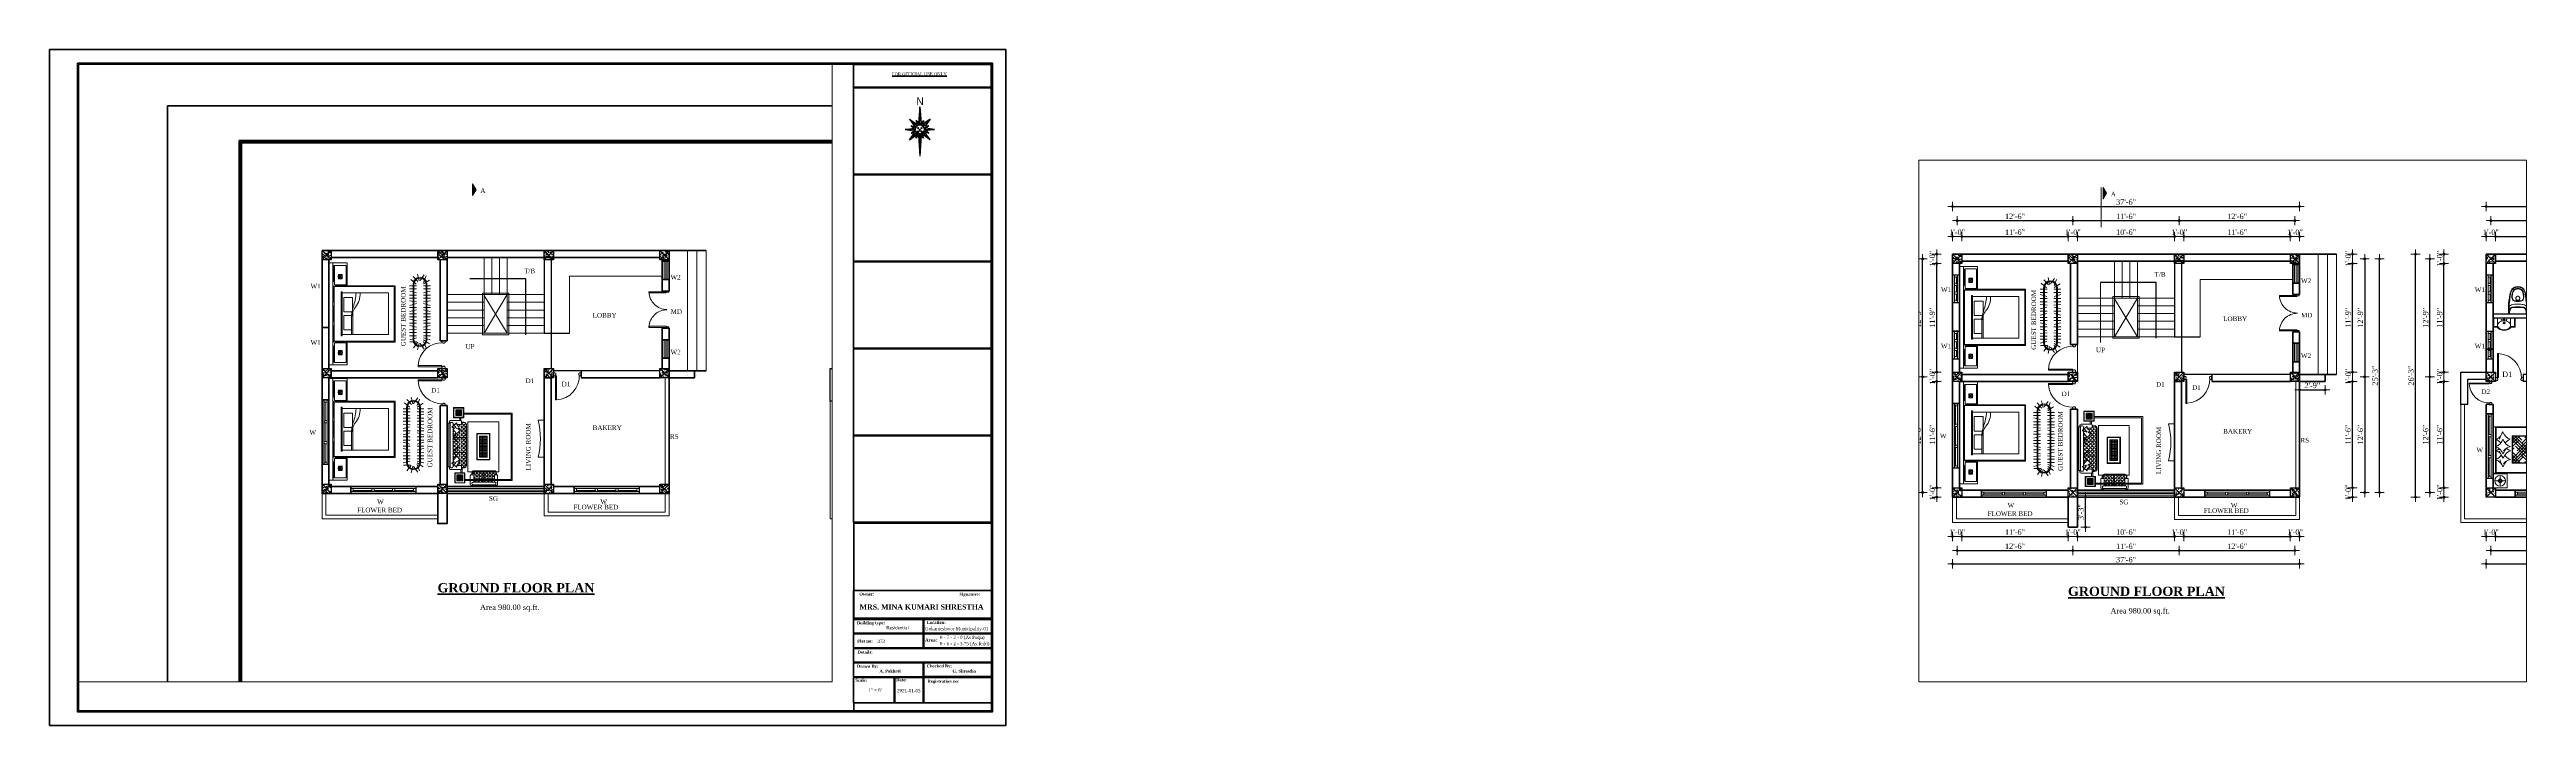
# Paper-space layout 'Layout1' of a CAD drawing. Header units: inches. Extents: x 0 to 28.5, y 0 to 7.8.
# The model-space entities are those that its viewports show. They can reach past a viewport. Long polylines and large blocks are cut down to what shows.
import ezdxf

# ---------------------------------------------------------------- set-up
doc = ezdxf.new("R2010")
doc.units = ezdxf.units.IN
doc.header["$LTSCALE"] = 35
doc.header["$MEASUREMENT"] = 0
doc.header["$PDMODE"] = 34
doc.linetypes.add('PROYECCION', pattern=[19.05, 12.7, -6.35])
for name, color, linetype, lineweight in [('SES- Door&Window', 21, 'Continuous', 15), ('SES-DIMENSION', 142, 'Continuous', 13), ('SES-Elevation', 4, 'Continuous', 15), ('SES-Furniture', 45, 'Continuous', 5), ('SES-HACTH', 8, 'Continuous', 13), ('SES-Leader', 2, 'Continuous', 15), ('SES-REBARS', 1, 'Continuous', 40), ('SES-SHEETS', 7, 'Continuous', 60), ('SES-Staircase', 134, 'Continuous', 13), ('SES-TEXT', 3, 'Continuous', 20), ('SES-TitleText', 7, 'Continuous', 40), ('SES-Wall Plan', 6, 'Continuous', 30)]:
    doc.layers.add(name, color=color, linetype=linetype, lineweight=lineweight)
doc.styles.add('7 INCH', font='times.ttf', dxfattribs={"height": 7})
doc.styles.add('SES-7 INCH', font='times.ttf', dxfattribs={"height": 7})
doc.styles.add('SES-ARAIL', font='times.ttf', dxfattribs={"height": 6})
doc.styles.add('SES-Title Text', font='times.ttf', dxfattribs={"height": 10})
doc.styles.get("Standard").update_dxf_attribs({"font": 'arial.ttf'})
doc.linetypes.add('ZIGZAG', pattern='A,0.0001,-0.2,[131,ltypeshp.shx,S=0.2,R=0,X=-0.2,Y=0],-0.4,[131,ltypeshp.shx,S=0.2,R=180,X=0.2,Y=0],-0.2', length=0.8001)
doc.dimstyles.new('7 INCH', dxfattribs={"dimscale": 0, "dimtxt": 7, "dimasz": 1, "dimexe": 2, "dimexo": 9, "dimgap": 2, "dimtad": 1, "dimdec": 0, "dimzin": 3, "dimdsep": 46, "dimlunit": 4, "dimtxsty": '7 INCH', "dimblk": 'DIM', "dimcen": 3, "dimdle": 3, "dimse1": 1, "dimse2": 1, "dimclrd": 256, "dimclre": 256, "dimclrt": 7, "dimadec": 1, "dimazin": 2, "dimtfac": 1, "dimtdec": 0, "dimtix": 1, "dimtofl": 0, "dimtmove": 2, "dimatfit": 3, "dimldrblk": 'ARW', "dimfxl": 2, "dimfrac": 2, "dimtolj": 2, "dimtzin": 0, "dimarcsym": 0})

# ---------------------------------------------------------------- blocks, each defined once
blk = doc.blocks.new('s1')
at = {"layer": 'SES-DIMENSION', "lineweight": 25}
for p, q in [((17085, -13078.7), (17080.1, -13132.4)), ((17085, -13078.7), (17089.6, -13132.8)), ((17085, -13138.3), (17085, -13078.7)), ((17050.7, -13118.8), (17073.9, -13134.9)), ((17050.7, -13118.8), (17067.5, -13142)), ((17074.6, -13142.6), (17050.7, -13118.8)), ((17072.9, -13123.8), (17085, -13138.3)), ((17072.9, -13123.8), (17074.6, -13142.6)), ((17079.4, -13139.4), (17072.9, -13123.8)), ((17097.1, -13123.8), (17085, -13138.3)), ((17090.7, -13139.4), (17097.1, -13123.8)), ((17095.5, -13142.6), (17119.3, -13118.8)), ((17097.1, -13123.8), (17095.5, -13142.6)), ((17119.3, -13118.8), (17096.2, -13134.9)), ((17119.3, -13118.8), (17102.6, -13142)), ((17036.5, -13153.1), (17064.8, -13148.5)), ((17070.2, -13153.1), (17036.5, -13153.1)), ((17036.5, -13153.1), (17064.8, -13157.7)), ((17074.6, -13163.5), (17050.7, -13187.4)), ((17050.7, -13187.4), (17067.5, -13164.2)), ((17071.4, -13147.4), (17055.8, -13141)), ((17055.8, -13141), (17070.2, -13153.1)), ((17055.8, -13141), (17074.6, -13142.6)), ((17055.8, -13165.2), (17070.2, -13153.1)), ((17071.4, -13158.7), (17055.8, -13165.2)), ((17055.8, -13165.2), (17074.6, -13163.5)), ((17072.9, -13182.3), (17074.6, -13163.5)), ((17114.3, -13141), (17095.5, -13142.6)), ((17097.1, -13182.3), (17095.5, -13163.5)), ((17095.5, -13163.5), (17119.3, -13187.4)), ((17114.3, -13165.2), (17095.5, -13163.5)), ((17098.7, -13147.4), (17114.3, -13141)), ((17098.7, -13158.7), (17114.3, -13165.2)), ((17114.3, -13141), (17099.8, -13153.1)), ((17099.8, -13153.1), (17133.6, -13153.1)), ((17114.3, -13165.2), (17099.8, -13153.1)), ((17119.3, -13187.4), (17103.2, -13164.2)), ((17133.6, -13153.1), (17105.3, -13148.5)), ((17133.6, -13153.1), (17105.3, -13157.7)), ((17050.7, -13187.4), (17073.9, -13170.6)), ((17079.4, -13166.7), (17072.9, -13182.3)), ((17072.9, -13182.3), (17085, -13167.9)), ((17080.4, -13173.4), (17085, -13241.9)), ((17097.1, -13182.3), (17085, -13167.9)), ((17085, -13167.9), (17085, -13241.9)), ((17089.7, -13173.4), (17085, -13241.9)), ((17090.7, -13166.7), (17097.1, -13182.3)), ((17119.3, -13187.4), (17096.1, -13170.6))]:
    blk.add_line(p, q, dxfattribs=at)
for centre, radius in [((17085, -13153.1), 14.8), ((17079.6, -13148.9), 1.87), ((17079.9, -13160.4), 2.15), ((17085.1, -13154.5), 2.15), ((17090.4, -13148.9), 1.87), ((17090.6, -13160.4), 2.15)]:
    blk.add_circle(centre, radius, dxfattribs=at)
at = {"layer": 'SES-SHEETS'}
for p, q in [((16863.9, -13014.6), (17322.2, -13014.6)), ((16863.9, -13590.6), (17322.2, -13590.6)), ((16863.9, -13878.6), (17322.2, -13878.6)), ((16863.9, -14166.6), (17322.2, -14166.6)), ((16863.9, -14454.6), (17322.2, -14454.6)), ((16864.5, -14774.4), (17322.9, -14774.4)), ((16865.9, -14772.4), (17324.2, -14772.4)), ((17096.8, -14774.4), (17096.8, -14870.4)), ((17096.8, -14774.4), (17096.8, -14870.4)), ((16864.5, -14822.4), (17322.9, -14822.4)), ((16864.5, -14870.4), (17322.9, -14870.4)), ((16864.5, -14918.4), (17322.9, -14918.4)), ((17096.8, -14918.4), (17096.8, -15053.1)), ((17096.8, -14918.4), (17096.8, -15053.1)), ((16864.5, -14966.4), (17322.9, -14966.4)), ((17000.8, -14966.4), (17000.8, -15053.1)), ((17000.8, -14966.4), (17000.8, -15053.1))]:
    blk.add_line(p, q, dxfattribs=at)
at = {"layer": 'SES-SHEETS', "color": 8}
blk.add_lwpolyline([(14202.2, -12888.6), (17370.2, -12888.6), (17370.2, -15126.6), (14202.2, -15126.6)], close=True, dxfattribs=at)
at = {"layer": 'SES-SHEETS'}
for points in [[(14295.2, -12933.6), (17325.2, -12933.6), (17325.2, -15081.6), (14295.2, -15081.6)], [(14296.2, -12934.6), (17324.2, -12934.6), (17324.2, -15080.6), (14296.2, -15080.6)], [(14297.2, -12935.6), (17323.2, -12935.6), (17323.2, -15079.6), (14297.2, -15079.6)], [(14298.2, -12936.6), (17322.2, -12936.6), (17322.2, -15078.6), (14298.2, -15078.6)], [(16864.9, -12937.6), (17321.2, -12937.6), (17321.2, -13013.6), (16864.9, -13013.6)], [(16864.9, -13301.6), (17321.2, -13301.6), (17321.2, -13015.6), (16864.9, -13015.6)], [(16864.9, -13589.6), (17321.2, -13589.6), (17321.2, -13303.6), (16864.9, -13303.6)], [(16864.9, -13877.6), (17321.2, -13877.6), (17321.2, -13591.6), (16864.9, -13591.6)], [(16864.9, -14165.6), (17321.2, -14165.6), (17321.2, -13879.6), (16864.9, -13879.6)], [(16864.9, -14453.6), (17321.2, -14453.6), (17321.2, -14167.6), (16864.9, -14167.6)], [(16866.9, -14771.4), (17323.2, -14771.4), (17323.2, -14456.6), (16866.9, -14456.6)], [(16865.5, -14679.4), (17321.9, -14679.4), (17321.9, -14773.4), (16865.5, -14773.4)], [(17095.8, -14821.4), (16865.5, -14821.4), (16865.5, -14775.4), (17095.8, -14775.4)], [(17095.8, -14821.4), (16865.5, -14821.4), (16865.5, -14775.4), (17095.8, -14775.4)], [(17097.8, -14775.4), (17321.9, -14775.4), (17321.9, -14821.4), (17097.8, -14821.4)], [(17095.8, -14823.4), (16865.5, -14823.4), (16865.5, -14869.4), (17095.8, -14869.4)], [(17095.8, -14823.4), (16865.5, -14823.4), (16865.5, -14869.4), (17095.8, -14869.4)], [(17097.8, -14823.4), (17321.9, -14823.4), (17321.9, -14869.4), (17097.8, -14869.4)], [(16865.5, -14871.4), (17321.9, -14871.4), (17321.9, -14917.4), (16865.5, -14917.4)], [(17095.8, -14919.4), (16865.5, -14919.4), (16865.5, -14965.4), (17095.8, -14965.4)], [(17095.8, -14919.4), (16865.5, -14919.4), (16865.5, -14965.4), (17095.8, -14965.4)], [(17097.8, -14965.1), (17321.9, -14965.1), (17321.9, -14919.4), (17097.8, -14919.4)], [(16865.5, -14967.4), (16999.8, -14967.4), (16999.8, -15052.1), (16865.5, -15052.1)], [(17095.8, -14967.4), (17001.8, -14967.4), (17001.8, -15052.1), (17095.8, -15052.1)], [(17095.8, -14967.4), (17001.8, -14967.4), (17001.8, -15052.1), (17095.8, -15052.1)], [(17097.8, -14967.4), (17321.9, -14967.4), (17321.9, -15052.1), (17097.8, -15052.1)], [(16865.9, -15052.1), (17322.2, -15052.1), (17322.2, -15078.6), (16865.9, -15078.6)]]:
    blk.add_lwpolyline(points, close=True, dxfattribs=at)
at = {"layer": 'SES-DIMENSION', "lineweight": 25, "insert": (17073.5, -13047.2), "char_height": 25.312, "width": 25.202, "attachment_point": 1}
blk.add_mtext('{\\Fgothice|c0;N}', dxfattribs=at)
at = {"layer": 'SES-TitleText', "style": 'SES-7 INCH'}
for s, height, p in [('Residential', 10.893, (16973.6, -14808.4)), ('Gokarneshwor Municipality-01', 10.893, (17102.1, -14811.4)), ('0 - 7 - 2 - 0 (As Purja)', 10.893, (17151.5, -14840.1)), ('373', 10.89, (16944.6, -14853.3)), ('0 - 6 - 2 - 3.75 (As feild)', 10.893, (17151.5, -14860.9)), ('1" = 8\'', 10.89, (16914.1, -15014.9)), ('2021-01-03', 10.89, (17009.7, -15016.8))]:
    blk.add_text(s, height=height, dxfattribs=at).set_placement(p)
at = {"layer": 'SES-TitleText', "attachment_point": 1, "style": 'SES-7 INCH'}
for s, insert, char_height, width in [('{\\LFOR OFFICIAL USE ONLY}', (16993, -12964.4), 10, 189), ('{\\fTimes New Roman|b1|i0|c0|p18;Owner\\fArial|b1|i0|c0|p34;:}', (16884.5, -14686.7), 10, 93), ('{\\fTimes New Roman|b1|i0|c0|p18;Signature\\fArial|b1|i0|c0|p34;:}', (17216.3, -14687.4), 10, 93), ('{\\fTimes New Roman|b1|i0|c0|p18;MRS. MINA KUMARI SHRESTHA}', (16885.5, -14725.8), 17.1, 440.11), ('{\\fTimes New Roman|b1|i0|c0|p18;Building type:}', (16876.7, -14781.7), 10, 93), ('{\\fTimes New Roman|b1|i0|c0|p18;Location:}', (17108, -14780.5), 10, 96), ('{\\fTimes New Roman|b1|i0|c0|p18;Plot no:}', (16877.8, -14842.3), 10, 59), ('{\\fTimes New Roman|b1|i0|c0|p18;Area:}', (17102.2, -14838.4), 10.893, 61), ('{\\fTimes New Roman|b1|i0|c0|p18;Details:}', (16879, -14878.8), 10, 52), ('{\\fTimes New Roman|b1|i0|c0|p18;Drawn By:}', (16876.2, -14925.8), 10, 89), ('{\\fTimes New Roman|b1|i0|c0|p18;Checked By:}', (17107.8, -14924.7), 10, 89), ('{\\fTimes New Roman|b1|i0|c0|p18;A. Pokhrel}', (16951.4, -14941.5), 10, 89), ('{\\fTimes New Roman|b1|i0|c0|p18;G. Shrestha}', (17193.3, -14941.5), 10, 89), ('{\\fTimes New Roman|b1|i0|c0|p18;Scale:}', (16871.4, -14971.6), 10, 89), ('{\\fTimes New Roman|b1|i0|c0|p18;Date:}', (17006.5, -14970.3), 10, 46), ('{\\fTimes New Roman|b1|i0|c0|p18;Registration no}:', (17110.2, -14975.2), 10, 161)]:
    blk.add_mtext(s, dxfattribs=dict(at, insert=insert, char_height=char_height, width=width))
blk = doc.blocks.new('c11')
at = {"layer": 'SES-HACTH', "linetype": 'ByBlock'}
h = blk.add_hatch(dxfattribs=at)
h.set_pattern_fill('AR-CONC', color=256)
h.set_pattern_definition([(50, (-20422.33, 19414.4167), (7.1726018, -0.6275213), [0.75, -8.25]), (355, (-20422.33, 19414.417), (-1.3875133, 7.5219213), [0.6, -6.6]), (100.451444, (-20421.732, 19414.3644), (5.7850885, 6.8943999), [0.637402, -7.0114211]), (46.1842, (-20422.33, 19416.417), (10.6724133, -1.6551928), [1.125, -12.375]), (96.635635, (-20421.441, 19416.279), (9.3466195, 9.741186), [0.9561034, -10.5171376]), (351.184164, (-20422.33, 19416.417), (9.3466195, 9.741186), [0.9, -9.9]), (21, (-20421.33, 19415.9167), (5.9690705, -4.0261889), [0.75, -8.25]), (326, (-20421.33, 19415.917), (2.4331533, 7.2515005), [0.6, -6.6]), (71.451445, (-20420.8325, 19415.581), (8.4022238, 3.2253115), [0.6374019, -7.0114211]), (37.5, (-20422.33, 19414.4167), (0.12159855, 3.32893854), [0, -6.52, 0, -6.7, 0, -6.625]), (7.5, (-20422.33, 19414.4167), (2.63069537, 3.9441171), [0, -3.82, 0, -6.37, 0, -2.525]), (327.5, (-20424.56, 19414.4167), (5.33822436, -0.22554872), [0, -2.5, 0, -7.8, 0, -10.35]), (317.5, (-20425.56, 19414.4167), (5.8318617, 1.0010498), [0, -3.25, 0, -5.18, 0, -7.35])])
h.paths.add_polyline_path([(-6, 6), (-6, -6), (6, -6), (6, 6)])
for p, q in [((-6, 6), (6, -6)), ((6, 6), (-6, -6))]:
    blk.add_line(p, q, dxfattribs=at)
at = {"layer": 'SES-Wall Plan', "linetype": 'ByBlock'}
blk.add_lwpolyline([(-6, 6), (6, 6), (6, -6), (-6, -6)], close=True, dxfattribs=at)
blk = doc.blocks.new('3ls')
at = {"layer": 'SES- Door&Window'}
for p, q in [((-36, -2.5), (-34, -2.5)), ((-36, -6.5), (-33.5, -6.5)), ((-34, -2.5), (-33, -3.5)), ((-33.5, -6.5), (-33.5, -5)), ((-33.5, -5), (-33, -5)), ((-33, -5), (-33, -3.5)), ((-2, -2.5), (-3, -3.5)), ((-3, -5), (-3, -3.5)), ((-2.5, -5), (-3, -5)), ((-2.5, -6.5), (-2.5, -5)), ((0, -6.5), (-2.5, -6.5)), ((0, -2.5), (-2, -2.5))]:
    blk.add_line(p, q, dxfattribs=at)
blk.add_lwpolyline([(-2.5, -6.5), (-2.5, -37.5), (-4, -37.5), (-4, -6.5)], close=True, dxfattribs=at)
blk.add_arc((-2.5, -6.5), 31, 177.2298, 267.2298, dxfattribs=at)
at = {"layer": 'SES-Wall Plan', "color": 6, "ltscale": 2}
for p, q in [((-36, -6.5), (-36, -1.5)), ((0, -6.5), (0, -1.5))]:
    blk.add_line(p, q, dxfattribs=at)
blk = doc.blocks.new('6H')
at = {"layer": 'SES- Door&Window'}
for p, q in [((-78, -2.5), (-75.5, -2.5)), ((-78, -6.5), (-75, -6.5)), ((-75.5, -2.5), (3.5, -2.5)), ((-75.5, -2.5), (-75.5, -4)), ((-75.5, -4), (-75, -4)), ((-50.5, -4), (-75.5, -4)), ((-75, -4), (-75, -6.5)), ((3, -6.5), (-75, -6.5)), ((-51, -4), (-51, -6.5)), ((-50.5, -2.5), (-50.5, -4)), ((-48.5, -2.5), (-48.5, -4)), ((-48.5, -4), (-48, -4)), ((-23.5, -4), (-48.5, -4)), ((-48, -4), (-48, -6.5)), ((-24, -4), (-24, -6.5)), ((-23.5, -4), (-24, -4)), ((-23.5, -2.5), (-23.5, -4)), ((-21.5, -2.5), (-21.5, -4)), ((3, -4), (-21.5, -4)), ((-21, -4), (-21, -6.5)), ((3, -4), (3, -6.5)), ((3.5, -4), (3, -4)), ((6, -6.5), (3, -6.5)), ((6, -2.5), (3.5, -2.5)), ((3.5, -2.5), (3.5, -4))]:
    blk.add_line(p, q, dxfattribs=at)
at = {"layer": 'SES-Wall Plan'}
for p, q in [((-78, -9), (-78, 0)), ((-78, -9), (-78, 0)), ((6, -9), (6, 0))]:
    blk.add_line(p, q, dxfattribs=at)
blk.add_lwpolyline([(6, 0), (-78, 0), (-78, -9), (6, -9)], close=True, dxfattribs=at)
blk = doc.blocks.new('DIM')
at = {"layer": 'SES-DIMENSION'}
h = blk.add_hatch(color=256, dxfattribs=at)
h.paths.add_polyline_path([(0, 1.28), (0, 0), (1.28, 0, 0.414214)])
h.paths.add_polyline_path([(1.28, 0), (0, 0), (0, -1.28, 0.414214)])
h.paths.add_polyline_path([(0, 0), (-1.28, 0, 0.414214), (0, -1.28)])
h.paths.add_polyline_path([(0, 1.28, 0.414214), (-1.28, 0), (0, 0)])
for p, q in [((0, 6), (0, -6)), ((-6, 0), (6, 0))]:
    blk.add_line(p, q, dxfattribs=at)
blk.add_circle((0, 0), 1.28, dxfattribs=at)
blk = doc.blocks.new('*D639')
at = {"layer": 'Defpoints', "color": 0, "linetype": 'ByBlock', "transparency": 16777216}
for p in [(16737.1, -23850.8), (16749.1, -23850.8), (16749.1, -23901.8)]:
    blk.add_point(p, dxfattribs=at)
at = {"layer": 'SES-DIMENSION', "linetype": 'ByBlock', "lineweight": -2, "transparency": 16777216}
for p, q in [((16736.1, -23901.8), (16735.1, -23901.8)), ((16750.1, -23901.8), (16751.1, -23901.8))]:
    blk.add_line(p, q, dxfattribs=at)
blk.add_blockref('DIM', (16737.1, -23901.8), dxfattribs=at)
at = {"layer": 'SES-DIMENSION', "linetype": 'ByBlock', "lineweight": -2, "transparency": 16777216, "rotation": 180}
blk.add_blockref('DIM', (16749.1, -23901.8), dxfattribs=at)
at = {"layer": 'SES-DIMENSION', "color": 7, "linetype": 'ByBlock', "transparency": 16777216, "insert": (16743.1, -23896.2), "char_height": 7, "attachment_point": 5, "style": '7 INCH'}
blk.add_mtext('\\A2;1\'-0"', dxfattribs=at)
blk = doc.blocks.new('ARW')
at = {"layer": 'SES-DIMENSION'}
blk.add_lwpolyline([(10, 0, 0, 6, 0), (0, 0, 0, 0, 0), (10, 0, 0, 0, 0)], format="xyseb", dxfattribs=at)
blk = doc.blocks.new('*D640')
at = {"layer": 'Defpoints', "color": 0, "linetype": 'ByBlock', "transparency": 16777216}
for p in [(16749.1, -23850.8), (16887.1, -23850.8), (16887.1, -23901.8)]:
    blk.add_point(p, dxfattribs=at)
at = {"layer": 'SES-DIMENSION', "linetype": 'ByBlock', "lineweight": -2, "transparency": 16777216}
blk.add_line((16750.1, -23901.8), (16886.1, -23901.8), dxfattribs=at)
at = {"layer": 'SES-DIMENSION', "linetype": 'ByBlock', "lineweight": -2, "transparency": 16777216, "rotation": 180}
blk.add_blockref('DIM', (16749.1, -23901.8), dxfattribs=at)
at = {"layer": 'SES-DIMENSION', "linetype": 'ByBlock', "lineweight": -2, "transparency": 16777216}
blk.add_blockref('DIM', (16887.1, -23901.8), dxfattribs=at)
at = {"layer": 'SES-DIMENSION', "color": 7, "linetype": 'ByBlock', "transparency": 16777216, "insert": (16818.1, -23896.2), "char_height": 7, "attachment_point": 5, "style": '7 INCH'}
blk.add_mtext('\\A2;11\'-6"', dxfattribs=at)
blk = doc.blocks.new('*D641')
at = {"layer": 'Defpoints', "color": 0, "linetype": 'ByBlock', "transparency": 16777216}
for p in [(16887.1, -23850.8), (16899.1, -23850.8), (16899.1, -23901.8)]:
    blk.add_point(p, dxfattribs=at)
at = {"layer": 'SES-DIMENSION', "linetype": 'ByBlock', "lineweight": -2, "transparency": 16777216}
for p, q in [((16886.1, -23901.8), (16885.1, -23901.8)), ((16900.1, -23901.8), (16901.1, -23901.8))]:
    blk.add_line(p, q, dxfattribs=at)
blk.add_blockref('DIM', (16887.1, -23901.8), dxfattribs=at)
at = {"layer": 'SES-DIMENSION', "linetype": 'ByBlock', "lineweight": -2, "transparency": 16777216, "rotation": 180}
blk.add_blockref('DIM', (16899.1, -23901.8), dxfattribs=at)
at = {"layer": 'SES-DIMENSION', "color": 7, "linetype": 'ByBlock', "transparency": 16777216, "insert": (16893.1, -23896.2), "char_height": 7, "attachment_point": 5, "style": '7 INCH'}
blk.add_mtext('\\A2;1\'-0"', dxfattribs=at)
blk = doc.blocks.new('*D642')
at = {"layer": 'Defpoints', "color": 0, "linetype": 'ByBlock', "transparency": 16777216}
for p in [(16899.1, -23850.8), (17025.1, -23847.8), (17025.1, -23901.8)]:
    blk.add_point(p, dxfattribs=at)
at = {"layer": 'SES-DIMENSION', "linetype": 'ByBlock', "lineweight": -2, "transparency": 16777216}
blk.add_line((16900.1, -23901.8), (17024.1, -23901.8), dxfattribs=at)
at = {"layer": 'SES-DIMENSION', "linetype": 'ByBlock', "lineweight": -2, "transparency": 16777216, "rotation": 180}
blk.add_blockref('DIM', (16899.1, -23901.8), dxfattribs=at)
at = {"layer": 'SES-DIMENSION', "linetype": 'ByBlock', "lineweight": -2, "transparency": 16777216}
blk.add_blockref('DIM', (17025.1, -23901.8), dxfattribs=at)
at = {"layer": 'SES-DIMENSION', "color": 7, "linetype": 'ByBlock', "transparency": 16777216, "insert": (16962.1, -23896.2), "char_height": 7, "attachment_point": 5, "style": '7 INCH'}
blk.add_mtext('\\A2;10\'-6"', dxfattribs=at)
blk = doc.blocks.new('*D643')
at = {"layer": 'Defpoints', "color": 0, "linetype": 'ByBlock', "transparency": 16777216}
for p in [(17025.1, -23847.8), (17037.1, -23850.8), (17037.1, -23901.8)]:
    blk.add_point(p, dxfattribs=at)
at = {"layer": 'SES-DIMENSION', "linetype": 'ByBlock', "lineweight": -2, "transparency": 16777216}
for p, q in [((17024.1, -23901.8), (17023.1, -23901.8)), ((17038.1, -23901.8), (17039.1, -23901.8))]:
    blk.add_line(p, q, dxfattribs=at)
blk.add_blockref('DIM', (17025.1, -23901.8), dxfattribs=at)
at = {"layer": 'SES-DIMENSION', "linetype": 'ByBlock', "lineweight": -2, "transparency": 16777216, "rotation": 180}
blk.add_blockref('DIM', (17037.1, -23901.8), dxfattribs=at)
at = {"layer": 'SES-DIMENSION', "color": 7, "linetype": 'ByBlock', "transparency": 16777216, "insert": (17031.1, -23896.2), "char_height": 7, "attachment_point": 5, "style": '7 INCH'}
blk.add_mtext('\\A2;1\'-0"', dxfattribs=at)
blk = doc.blocks.new('*D644')
at = {"layer": 'Defpoints', "color": 0, "linetype": 'ByBlock', "transparency": 16777216}
for p in [(17037.1, -23850.8), (17175.1, -23850.8), (17175.1, -23901.8)]:
    blk.add_point(p, dxfattribs=at)
at = {"layer": 'SES-DIMENSION', "linetype": 'ByBlock', "lineweight": -2, "transparency": 16777216}
blk.add_line((17038.1, -23901.8), (17174.1, -23901.8), dxfattribs=at)
at = {"layer": 'SES-DIMENSION', "linetype": 'ByBlock', "lineweight": -2, "transparency": 16777216, "rotation": 180}
blk.add_blockref('DIM', (17037.1, -23901.8), dxfattribs=at)
at = {"layer": 'SES-DIMENSION', "linetype": 'ByBlock', "lineweight": -2, "transparency": 16777216}
blk.add_blockref('DIM', (17175.1, -23901.8), dxfattribs=at)
at = {"layer": 'SES-DIMENSION', "color": 7, "linetype": 'ByBlock', "transparency": 16777216, "insert": (17106.1, -23896.2), "char_height": 7, "attachment_point": 5, "style": '7 INCH'}
blk.add_mtext('\\A2;11\'-6"', dxfattribs=at)
blk = doc.blocks.new('*D645')
at = {"layer": 'Defpoints', "color": 0, "linetype": 'ByBlock', "transparency": 16777216}
for p in [(17175.1, -23850.8), (17187.1, -23850.8), (17187.1, -23901.8)]:
    blk.add_point(p, dxfattribs=at)
at = {"layer": 'SES-DIMENSION', "linetype": 'ByBlock', "lineweight": -2, "transparency": 16777216}
for p, q in [((17174.1, -23901.8), (17173.1, -23901.8)), ((17188.1, -23901.8), (17189.1, -23901.8))]:
    blk.add_line(p, q, dxfattribs=at)
blk.add_blockref('DIM', (17175.1, -23901.8), dxfattribs=at)
at = {"layer": 'SES-DIMENSION', "linetype": 'ByBlock', "lineweight": -2, "transparency": 16777216, "rotation": 180}
blk.add_blockref('DIM', (17187.1, -23901.8), dxfattribs=at)
at = {"layer": 'SES-DIMENSION', "color": 7, "linetype": 'ByBlock', "transparency": 16777216, "insert": (17181.1, -23896.2), "char_height": 7, "attachment_point": 5, "style": '7 INCH'}
blk.add_mtext('\\A2;1\'-0"', dxfattribs=at)
blk = doc.blocks.new('*D646')
at = {"layer": 'Defpoints', "color": 0, "linetype": 'ByBlock', "transparency": 16777216}
for p in [(16743.1, -23850.8), (16893.1, -23850.8), (16893.1, -23920.1)]:
    blk.add_point(p, dxfattribs=at)
at = {"layer": 'SES-DIMENSION', "linetype": 'ByBlock', "lineweight": -2, "transparency": 16777216}
blk.add_line((16744.1, -23920.1), (16892.1, -23920.1), dxfattribs=at)
at = {"layer": 'SES-DIMENSION', "linetype": 'ByBlock', "lineweight": -2, "transparency": 16777216, "rotation": 180}
blk.add_blockref('DIM', (16743.1, -23920.1), dxfattribs=at)
at = {"layer": 'SES-DIMENSION', "linetype": 'ByBlock', "lineweight": -2, "transparency": 16777216}
blk.add_blockref('DIM', (16893.1, -23920.1), dxfattribs=at)
at = {"layer": 'SES-DIMENSION', "color": 7, "linetype": 'ByBlock', "transparency": 16777216, "insert": (16818.1, -23914.6), "char_height": 7, "attachment_point": 5, "style": '7 INCH'}
blk.add_mtext('\\A2;12\'-6"', dxfattribs=at)
blk = doc.blocks.new('*D647')
at = {"layer": 'Defpoints', "color": 0, "linetype": 'ByBlock', "transparency": 16777216}
for p in [(16893.1, -23850.8), (17031.1, -23850.8), (17031.1, -23920.1)]:
    blk.add_point(p, dxfattribs=at)
at = {"layer": 'SES-DIMENSION', "linetype": 'ByBlock', "lineweight": -2, "transparency": 16777216}
blk.add_line((16894.1, -23920.1), (17030.1, -23920.1), dxfattribs=at)
at = {"layer": 'SES-DIMENSION', "linetype": 'ByBlock', "lineweight": -2, "transparency": 16777216, "rotation": 180}
blk.add_blockref('DIM', (16893.1, -23920.1), dxfattribs=at)
at = {"layer": 'SES-DIMENSION', "linetype": 'ByBlock', "lineweight": -2, "transparency": 16777216}
blk.add_blockref('DIM', (17031.1, -23920.1), dxfattribs=at)
at = {"layer": 'SES-DIMENSION', "color": 7, "linetype": 'ByBlock', "transparency": 16777216, "insert": (16962.1, -23914.6), "char_height": 7, "attachment_point": 5, "style": '7 INCH'}
blk.add_mtext('\\A2;11\'-6"', dxfattribs=at)
blk = doc.blocks.new('*D648')
at = {"layer": 'Defpoints', "color": 0, "linetype": 'ByBlock', "transparency": 16777216}
for p in [(17031.1, -23850.8), (17181.1, -23850.8), (17181.1, -23920.1)]:
    blk.add_point(p, dxfattribs=at)
at = {"layer": 'SES-DIMENSION', "linetype": 'ByBlock', "lineweight": -2, "transparency": 16777216}
blk.add_line((17032.1, -23920.1), (17180.1, -23920.1), dxfattribs=at)
at = {"layer": 'SES-DIMENSION', "linetype": 'ByBlock', "lineweight": -2, "transparency": 16777216, "rotation": 180}
blk.add_blockref('DIM', (17031.1, -23920.1), dxfattribs=at)
at = {"layer": 'SES-DIMENSION', "linetype": 'ByBlock', "lineweight": -2, "transparency": 16777216}
blk.add_blockref('DIM', (17181.1, -23920.1), dxfattribs=at)
at = {"layer": 'SES-DIMENSION', "color": 7, "linetype": 'ByBlock', "transparency": 16777216, "insert": (17106.1, -23914.6), "char_height": 7, "attachment_point": 5, "style": '7 INCH'}
blk.add_mtext('\\A2;12\'-6"', dxfattribs=at)
blk = doc.blocks.new('*D649')
at = {"layer": 'Defpoints', "color": 0, "linetype": 'ByBlock', "transparency": 16777216}
for p in [(16737.1, -23850.8), (17187.1, -23850.8), (17187.1, -23937.5)]:
    blk.add_point(p, dxfattribs=at)
at = {"layer": 'SES-DIMENSION', "linetype": 'ByBlock', "lineweight": -2, "transparency": 16777216}
blk.add_line((16738.1, -23937.5), (17186.1, -23937.5), dxfattribs=at)
at = {"layer": 'SES-DIMENSION', "linetype": 'ByBlock', "lineweight": -2, "transparency": 16777216, "rotation": 180}
blk.add_blockref('DIM', (16737.1, -23937.5), dxfattribs=at)
at = {"layer": 'SES-DIMENSION', "linetype": 'ByBlock', "lineweight": -2, "transparency": 16777216}
blk.add_blockref('DIM', (17187.1, -23937.5), dxfattribs=at)
at = {"layer": 'SES-DIMENSION', "color": 7, "linetype": 'ByBlock', "transparency": 16777216, "insert": (16962.1, -23931.9), "char_height": 7, "attachment_point": 5, "style": '7 INCH'}
blk.add_mtext('\\A2;37\'-6"', dxfattribs=at)
blk = doc.blocks.new('*D650')
at = {"layer": 'Defpoints', "color": 0, "linetype": 'ByBlock', "transparency": 16777216}
for p in [(16716.6, -23838.8), (16737.1, -23838.8), (16737.1, -23850.8)]:
    blk.add_point(p, dxfattribs=at)
at = {"layer": 'SES-DIMENSION', "linetype": 'ByBlock', "lineweight": -2, "transparency": 16777216}
for p, q in [((16716.6, -23837.8), (16716.6, -23836.8)), ((16716.6, -23851.8), (16716.6, -23852.8))]:
    blk.add_line(p, q, dxfattribs=at)
for p, rotation in [((16716.6, -23838.8), 270), ((16716.6, -23850.8), 90)]:
    blk.add_blockref('DIM', p, dxfattribs=dict(at, rotation=rotation))
at = {"layer": 'SES-DIMENSION', "color": 7, "linetype": 'ByBlock', "transparency": 16777216, "insert": (16711, -23844.8), "char_height": 7, "attachment_point": 5, "rotation": 90, "style": '7 INCH'}
blk.add_mtext('\\A2;1\'-0"', dxfattribs=at)
blk = doc.blocks.new('*D651')
at = {"layer": 'Defpoints', "color": 0, "linetype": 'ByBlock', "transparency": 16777216}
for p in [(16716.6, -23700.9), (16737.1, -23700.9), (16737.1, -23838.8)]:
    blk.add_point(p, dxfattribs=at)
at = {"layer": 'SES-DIMENSION', "linetype": 'ByBlock', "lineweight": -2, "transparency": 16777216}
blk.add_line((16716.6, -23837.8), (16716.6, -23701.9), dxfattribs=at)
for p, rotation in [((16716.6, -23700.9), 90), ((16716.6, -23838.8), 270)]:
    blk.add_blockref('DIM', p, dxfattribs=dict(at, rotation=rotation))
at = {"layer": 'SES-DIMENSION', "color": 7, "linetype": 'ByBlock', "transparency": 16777216, "insert": (16711, -23769.9), "char_height": 7, "attachment_point": 5, "rotation": 90, "style": '7 INCH'}
blk.add_mtext('\\A2;11\'-6"', dxfattribs=at)
blk = doc.blocks.new('*D652')
at = {"layer": 'Defpoints', "color": 0, "linetype": 'ByBlock', "transparency": 16777216}
for p in [(16716.6, -23688.9), (16737.1, -23688.9), (16737.1, -23700.9)]:
    blk.add_point(p, dxfattribs=at)
at = {"layer": 'SES-DIMENSION', "linetype": 'ByBlock', "lineweight": -2, "transparency": 16777216}
for p, q in [((16716.6, -23687.9), (16716.6, -23686.9)), ((16716.6, -23701.9), (16716.6, -23702.9))]:
    blk.add_line(p, q, dxfattribs=at)
for p, rotation in [((16716.6, -23688.9), 270), ((16716.6, -23700.9), 90)]:
    blk.add_blockref('DIM', p, dxfattribs=dict(at, rotation=rotation))
at = {"layer": 'SES-DIMENSION', "color": 7, "linetype": 'ByBlock', "transparency": 16777216, "insert": (16711, -23694.9), "char_height": 7, "attachment_point": 5, "rotation": 90, "style": '7 INCH'}
blk.add_mtext('\\A2;1\'-0"', dxfattribs=at)
blk = doc.blocks.new('*D653')
at = {"layer": 'Defpoints', "color": 0, "linetype": 'ByBlock', "transparency": 16777216}
for p in [(16716.6, -23548), (16737.1, -23548), (16737.1, -23688.9)]:
    blk.add_point(p, dxfattribs=at)
at = {"layer": 'SES-DIMENSION', "linetype": 'ByBlock', "lineweight": -2, "transparency": 16777216}
blk.add_line((16716.6, -23687.9), (16716.6, -23549), dxfattribs=at)
for p, rotation in [((16716.6, -23548), 90), ((16716.6, -23688.9), 270)]:
    blk.add_blockref('DIM', p, dxfattribs=dict(at, rotation=rotation))
at = {"layer": 'SES-DIMENSION', "color": 7, "linetype": 'ByBlock', "transparency": 16777216, "insert": (16711, -23618.5), "char_height": 7, "attachment_point": 5, "rotation": 90, "style": '7 INCH'}
blk.add_mtext('\\A2;11\'-9"', dxfattribs=at)
blk = doc.blocks.new('*D654')
at = {"layer": 'Defpoints', "color": 0, "linetype": 'ByBlock', "transparency": 16777216}
for p in [(16716.6, -23536), (16737.1, -23536), (16737.1, -23548)]:
    blk.add_point(p, dxfattribs=at)
at = {"layer": 'SES-DIMENSION', "linetype": 'ByBlock', "lineweight": -2, "transparency": 16777216}
for p, q in [((16716.6, -23535), (16716.6, -23534)), ((16716.6, -23549), (16716.6, -23550))]:
    blk.add_line(p, q, dxfattribs=at)
for p, rotation in [((16716.6, -23536), 270), ((16716.6, -23548), 90)]:
    blk.add_blockref('DIM', p, dxfattribs=dict(at, rotation=rotation))
at = {"layer": 'SES-DIMENSION', "color": 7, "linetype": 'ByBlock', "transparency": 16777216, "insert": (16711, -23542), "char_height": 7, "attachment_point": 5, "rotation": 90, "style": '7 INCH'}
blk.add_mtext('\\A2;1\'-0"', dxfattribs=at)
blk = doc.blocks.new('*D655')
at = {"layer": 'Defpoints', "color": 0, "linetype": 'ByBlock', "transparency": 16777216}
for p in [(16698.4, -23694.9), (16737.1, -23694.9), (16737.1, -23844.8)]:
    blk.add_point(p, dxfattribs=at)
at = {"layer": 'SES-DIMENSION', "linetype": 'ByBlock', "lineweight": -2, "transparency": 16777216}
blk.add_line((16698.4, -23843.8), (16698.4, -23695.9), dxfattribs=at)
for p, rotation in [((16698.4, -23694.9), 90), ((16698.4, -23844.8), 270)]:
    blk.add_blockref('DIM', p, dxfattribs=dict(at, rotation=rotation))
at = {"layer": 'SES-DIMENSION', "color": 7, "linetype": 'ByBlock', "transparency": 16777216, "insert": (16692.8, -23769.9), "char_height": 7, "attachment_point": 5, "rotation": 90, "style": '7 INCH'}
blk.add_mtext('\\A2;12\'-6"', dxfattribs=at)
blk = doc.blocks.new('*D656')
at = {"layer": 'Defpoints', "color": 0, "linetype": 'ByBlock', "transparency": 16777216}
for p in [(16698.4, -23542), (16737.1, -23542), (16737.1, -23694.9)]:
    blk.add_point(p, dxfattribs=at)
at = {"layer": 'SES-DIMENSION', "linetype": 'ByBlock', "lineweight": -2, "transparency": 16777216}
blk.add_line((16698.4, -23693.9), (16698.4, -23543), dxfattribs=at)
for p, rotation in [((16698.4, -23542), 90), ((16698.4, -23694.9), 270)]:
    blk.add_blockref('DIM', p, dxfattribs=dict(at, rotation=rotation))
at = {"layer": 'SES-DIMENSION', "color": 7, "linetype": 'ByBlock', "transparency": 16777216, "insert": (16692.8, -23618.5), "char_height": 7, "attachment_point": 5, "rotation": 90, "style": '7 INCH'}
blk.add_mtext('\\A2;12\'-9"', dxfattribs=at)
blk = doc.blocks.new('*D657')
at = {"layer": 'Defpoints', "color": 0, "linetype": 'ByBlock', "transparency": 16777216}
for p in [(16679.5, -23536), (16737.1, -23536), (16737.1, -23850.8)]:
    blk.add_point(p, dxfattribs=at)
at = {"layer": 'SES-DIMENSION', "linetype": 'ByBlock', "lineweight": -2, "transparency": 16777216}
blk.add_line((16679.5, -23849.8), (16679.5, -23537), dxfattribs=at)
for p, rotation in [((16679.5, -23536), 90), ((16679.5, -23850.8), 270)]:
    blk.add_blockref('DIM', p, dxfattribs=dict(at, rotation=rotation))
at = {"layer": 'SES-DIMENSION', "color": 7, "linetype": 'ByBlock', "transparency": 16777216, "insert": (16674, -23693.4), "char_height": 7, "attachment_point": 5, "rotation": 90, "style": '7 INCH'}
blk.add_mtext('\\A2;26\'-3"', dxfattribs=at)
blk = doc.blocks.new('*D658')
at = {"layer": 'Defpoints', "color": 0, "linetype": 'ByBlock', "transparency": 16777216}
for p in [(16737.1, -23536), (16749.1, -23513.2), (16749.1, -23536)]:
    blk.add_point(p, dxfattribs=at)
at = {"layer": 'SES-DIMENSION', "linetype": 'ByBlock', "lineweight": -2, "transparency": 16777216}
for p, q in [((16736.1, -23513.2), (16735.1, -23513.2)), ((16750.1, -23513.2), (16751.1, -23513.2))]:
    blk.add_line(p, q, dxfattribs=at)
blk.add_blockref('DIM', (16737.1, -23513.2), dxfattribs=at)
at = {"layer": 'SES-DIMENSION', "linetype": 'ByBlock', "lineweight": -2, "transparency": 16777216, "rotation": 180}
blk.add_blockref('DIM', (16749.1, -23513.2), dxfattribs=at)
at = {"layer": 'SES-DIMENSION', "color": 7, "linetype": 'ByBlock', "transparency": 16777216, "insert": (16743.1, -23507.6), "char_height": 7, "attachment_point": 5, "style": '7 INCH'}
blk.add_mtext('\\A2;1\'-0"', dxfattribs=at)
blk = doc.blocks.new('*D659')
at = {"layer": 'Defpoints', "color": 0, "linetype": 'ByBlock', "transparency": 16777216}
for p in [(16749.1, -23536), (16887.1, -23513.2), (16887.1, -23536)]:
    blk.add_point(p, dxfattribs=at)
at = {"layer": 'SES-DIMENSION', "linetype": 'ByBlock', "lineweight": -2, "transparency": 16777216}
blk.add_line((16750.1, -23513.2), (16886.1, -23513.2), dxfattribs=at)
at = {"layer": 'SES-DIMENSION', "linetype": 'ByBlock', "lineweight": -2, "transparency": 16777216, "rotation": 180}
blk.add_blockref('DIM', (16749.1, -23513.2), dxfattribs=at)
at = {"layer": 'SES-DIMENSION', "linetype": 'ByBlock', "lineweight": -2, "transparency": 16777216}
blk.add_blockref('DIM', (16887.1, -23513.2), dxfattribs=at)
at = {"layer": 'SES-DIMENSION', "color": 7, "linetype": 'ByBlock', "transparency": 16777216, "insert": (16818.1, -23507.6), "char_height": 7, "attachment_point": 5, "style": '7 INCH'}
blk.add_mtext('\\A2;11\'-6"', dxfattribs=at)
blk = doc.blocks.new('*D660')
at = {"layer": 'Defpoints', "color": 0, "linetype": 'ByBlock', "transparency": 16777216}
for p in [(16887.1, -23536), (16899.1, -23513.2), (16899.1, -23536)]:
    blk.add_point(p, dxfattribs=at)
at = {"layer": 'SES-DIMENSION', "linetype": 'ByBlock', "lineweight": -2, "transparency": 16777216}
for p, q in [((16886.1, -23513.2), (16885.1, -23513.2)), ((16900.1, -23513.2), (16901.1, -23513.2))]:
    blk.add_line(p, q, dxfattribs=at)
blk.add_blockref('DIM', (16887.1, -23513.2), dxfattribs=at)
at = {"layer": 'SES-DIMENSION', "linetype": 'ByBlock', "lineweight": -2, "transparency": 16777216, "rotation": 180}
blk.add_blockref('DIM', (16899.1, -23513.2), dxfattribs=at)
at = {"layer": 'SES-DIMENSION', "color": 7, "linetype": 'ByBlock', "transparency": 16777216, "insert": (16893.1, -23507.6), "char_height": 7, "attachment_point": 5, "style": '7 INCH'}
blk.add_mtext('\\A2;1\'-0"', dxfattribs=at)
blk = doc.blocks.new('*D661')
at = {"layer": 'Defpoints', "color": 0, "linetype": 'ByBlock', "transparency": 16777216}
for p in [(16899.1, -23536), (17025.1, -23513.2), (17025.1, -23536)]:
    blk.add_point(p, dxfattribs=at)
at = {"layer": 'SES-DIMENSION', "linetype": 'ByBlock', "lineweight": -2, "transparency": 16777216}
blk.add_line((16900.1, -23513.2), (17024.1, -23513.2), dxfattribs=at)
at = {"layer": 'SES-DIMENSION', "linetype": 'ByBlock', "lineweight": -2, "transparency": 16777216, "rotation": 180}
blk.add_blockref('DIM', (16899.1, -23513.2), dxfattribs=at)
at = {"layer": 'SES-DIMENSION', "linetype": 'ByBlock', "lineweight": -2, "transparency": 16777216}
blk.add_blockref('DIM', (17025.1, -23513.2), dxfattribs=at)
at = {"layer": 'SES-DIMENSION', "color": 7, "linetype": 'ByBlock', "transparency": 16777216, "insert": (16962.1, -23507.6), "char_height": 7, "attachment_point": 5, "style": '7 INCH'}
blk.add_mtext('\\A2;10\'-6"', dxfattribs=at)
blk = doc.blocks.new('*D662')
at = {"layer": 'Defpoints', "color": 0, "linetype": 'ByBlock', "transparency": 16777216}
for p in [(17025.1, -23536), (17037.1, -23513.2), (17037.1, -23536)]:
    blk.add_point(p, dxfattribs=at)
at = {"layer": 'SES-DIMENSION', "linetype": 'ByBlock', "lineweight": -2, "transparency": 16777216}
for p, q in [((17024.1, -23513.2), (17023.1, -23513.2)), ((17038.1, -23513.2), (17039.1, -23513.2))]:
    blk.add_line(p, q, dxfattribs=at)
blk.add_blockref('DIM', (17025.1, -23513.2), dxfattribs=at)
at = {"layer": 'SES-DIMENSION', "linetype": 'ByBlock', "lineweight": -2, "transparency": 16777216, "rotation": 180}
blk.add_blockref('DIM', (17037.1, -23513.2), dxfattribs=at)
at = {"layer": 'SES-DIMENSION', "color": 7, "linetype": 'ByBlock', "transparency": 16777216, "insert": (17031.1, -23507.6), "char_height": 7, "attachment_point": 5, "style": '7 INCH'}
blk.add_mtext('\\A2;1\'-0"', dxfattribs=at)
blk = doc.blocks.new('*D663')
at = {"layer": 'Defpoints', "color": 0, "linetype": 'ByBlock', "transparency": 16777216}
for p in [(17037.1, -23536), (17175.1, -23513.2), (17175.1, -23536)]:
    blk.add_point(p, dxfattribs=at)
at = {"layer": 'SES-DIMENSION', "linetype": 'ByBlock', "lineweight": -2, "transparency": 16777216}
blk.add_line((17038.1, -23513.2), (17174.1, -23513.2), dxfattribs=at)
at = {"layer": 'SES-DIMENSION', "linetype": 'ByBlock', "lineweight": -2, "transparency": 16777216, "rotation": 180}
blk.add_blockref('DIM', (17037.1, -23513.2), dxfattribs=at)
at = {"layer": 'SES-DIMENSION', "linetype": 'ByBlock', "lineweight": -2, "transparency": 16777216}
blk.add_blockref('DIM', (17175.1, -23513.2), dxfattribs=at)
at = {"layer": 'SES-DIMENSION', "color": 7, "linetype": 'ByBlock', "transparency": 16777216, "insert": (17106.1, -23507.6), "char_height": 7, "attachment_point": 5, "style": '7 INCH'}
blk.add_mtext('\\A2;11\'-6"', dxfattribs=at)
blk = doc.blocks.new('*D664')
at = {"layer": 'Defpoints', "color": 0, "linetype": 'ByBlock', "transparency": 16777216}
for p in [(17175.1, -23536), (17187.1, -23513.2), (17187.1, -23536)]:
    blk.add_point(p, dxfattribs=at)
at = {"layer": 'SES-DIMENSION', "linetype": 'ByBlock', "lineweight": -2, "transparency": 16777216}
for p, q in [((17174.1, -23513.2), (17173.1, -23513.2)), ((17188.1, -23513.2), (17189.1, -23513.2))]:
    blk.add_line(p, q, dxfattribs=at)
blk.add_blockref('DIM', (17175.1, -23513.2), dxfattribs=at)
at = {"layer": 'SES-DIMENSION', "linetype": 'ByBlock', "lineweight": -2, "transparency": 16777216, "rotation": 180}
blk.add_blockref('DIM', (17187.1, -23513.2), dxfattribs=at)
at = {"layer": 'SES-DIMENSION', "color": 7, "linetype": 'ByBlock', "transparency": 16777216, "insert": (17181.1, -23507.6), "char_height": 7, "attachment_point": 5, "style": '7 INCH'}
blk.add_mtext('\\A2;1\'-0"', dxfattribs=at)
blk = doc.blocks.new('*D665')
at = {"layer": 'Defpoints', "color": 0, "linetype": 'ByBlock', "transparency": 16777216}
for p in [(16893.1, -23492.6), (16743.1, -23536), (16893.1, -23536)]:
    blk.add_point(p, dxfattribs=at)
at = {"layer": 'SES-DIMENSION', "linetype": 'ByBlock', "lineweight": -2, "transparency": 16777216}
blk.add_line((16744.1, -23492.6), (16892.1, -23492.6), dxfattribs=at)
at = {"layer": 'SES-DIMENSION', "linetype": 'ByBlock', "lineweight": -2, "transparency": 16777216, "rotation": 180}
blk.add_blockref('DIM', (16743.1, -23492.6), dxfattribs=at)
at = {"layer": 'SES-DIMENSION', "linetype": 'ByBlock', "lineweight": -2, "transparency": 16777216}
blk.add_blockref('DIM', (16893.1, -23492.6), dxfattribs=at)
at = {"layer": 'SES-DIMENSION', "color": 7, "linetype": 'ByBlock', "transparency": 16777216, "insert": (16818.1, -23487.1), "char_height": 7, "attachment_point": 5, "style": '7 INCH'}
blk.add_mtext('\\A2;12\'-6"', dxfattribs=at)
blk = doc.blocks.new('*D666')
at = {"layer": 'Defpoints', "color": 0, "linetype": 'ByBlock', "transparency": 16777216}
for p in [(17031.1, -23492.6), (16893.1, -23536), (17031.1, -23536)]:
    blk.add_point(p, dxfattribs=at)
at = {"layer": 'SES-DIMENSION', "linetype": 'ByBlock', "lineweight": -2, "transparency": 16777216}
blk.add_line((16894.1, -23492.6), (17030.1, -23492.6), dxfattribs=at)
at = {"layer": 'SES-DIMENSION', "linetype": 'ByBlock', "lineweight": -2, "transparency": 16777216, "rotation": 180}
blk.add_blockref('DIM', (16893.1, -23492.6), dxfattribs=at)
at = {"layer": 'SES-DIMENSION', "linetype": 'ByBlock', "lineweight": -2, "transparency": 16777216}
blk.add_blockref('DIM', (17031.1, -23492.6), dxfattribs=at)
at = {"layer": 'SES-DIMENSION', "color": 7, "linetype": 'ByBlock', "transparency": 16777216, "insert": (16962.1, -23487.1), "char_height": 7, "attachment_point": 5, "style": '7 INCH'}
blk.add_mtext('\\A2;11\'-6"', dxfattribs=at)
blk = doc.blocks.new('*D667')
at = {"layer": 'Defpoints', "color": 0, "linetype": 'ByBlock', "transparency": 16777216}
for p in [(17181.1, -23492.6), (17031.1, -23536), (17181.1, -23536)]:
    blk.add_point(p, dxfattribs=at)
at = {"layer": 'SES-DIMENSION', "linetype": 'ByBlock', "lineweight": -2, "transparency": 16777216}
blk.add_line((17032.1, -23492.6), (17180.1, -23492.6), dxfattribs=at)
at = {"layer": 'SES-DIMENSION', "linetype": 'ByBlock', "lineweight": -2, "transparency": 16777216, "rotation": 180}
blk.add_blockref('DIM', (17031.1, -23492.6), dxfattribs=at)
at = {"layer": 'SES-DIMENSION', "linetype": 'ByBlock', "lineweight": -2, "transparency": 16777216}
blk.add_blockref('DIM', (17181.1, -23492.6), dxfattribs=at)
at = {"layer": 'SES-DIMENSION', "color": 7, "linetype": 'ByBlock', "transparency": 16777216, "insert": (17106.1, -23487.1), "char_height": 7, "attachment_point": 5, "style": '7 INCH'}
blk.add_mtext('\\A2;12\'-6"', dxfattribs=at)
blk = doc.blocks.new('*D668')
at = {"layer": 'Defpoints', "color": 0, "linetype": 'ByBlock', "transparency": 16777216}
for p in [(17187.1, -23474.1), (16737.1, -23536), (17187.1, -23536)]:
    blk.add_point(p, dxfattribs=at)
at = {"layer": 'SES-DIMENSION', "linetype": 'ByBlock', "lineweight": -2, "transparency": 16777216}
blk.add_line((16738.1, -23474.1), (17186.1, -23474.1), dxfattribs=at)
at = {"layer": 'SES-DIMENSION', "linetype": 'ByBlock', "lineweight": -2, "transparency": 16777216, "rotation": 180}
blk.add_blockref('DIM', (16737.1, -23474.1), dxfattribs=at)
at = {"layer": 'SES-DIMENSION', "linetype": 'ByBlock', "lineweight": -2, "transparency": 16777216}
blk.add_blockref('DIM', (17187.1, -23474.1), dxfattribs=at)
at = {"layer": 'SES-DIMENSION', "color": 7, "linetype": 'ByBlock', "transparency": 16777216, "insert": (16962.1, -23468.5), "char_height": 7, "attachment_point": 5, "style": '7 INCH'}
blk.add_mtext('\\A2;37\'-6"', dxfattribs=at)
blk = doc.blocks.new('*D669')
at = {"layer": 'Defpoints', "color": 0, "linetype": 'ByBlock', "transparency": 16777216}
for p in [(17187.1, -23838.8), (17187.1, -23850.8), (17255.6, -23838.8)]:
    blk.add_point(p, dxfattribs=at)
at = {"layer": 'SES-DIMENSION', "linetype": 'ByBlock', "lineweight": -2, "transparency": 16777216}
for p, q in [((17255.6, -23837.8), (17255.6, -23836.8)), ((17255.6, -23851.8), (17255.6, -23852.8))]:
    blk.add_line(p, q, dxfattribs=at)
for p, rotation in [((17255.6, -23838.8), 270), ((17255.6, -23850.8), 90)]:
    blk.add_blockref('DIM', p, dxfattribs=dict(at, rotation=rotation))
at = {"layer": 'SES-DIMENSION', "color": 7, "linetype": 'ByBlock', "transparency": 16777216, "insert": (17250, -23844.8), "char_height": 7, "attachment_point": 5, "rotation": 90, "style": '7 INCH'}
blk.add_mtext('\\A2;1\'-0"', dxfattribs=at)
blk = doc.blocks.new('*D670')
at = {"layer": 'Defpoints', "color": 0, "linetype": 'ByBlock', "transparency": 16777216}
for p in [(17187.1, -23700.9), (17255.6, -23700.9), (17187.1, -23838.8)]:
    blk.add_point(p, dxfattribs=at)
at = {"layer": 'SES-DIMENSION', "linetype": 'ByBlock', "lineweight": -2, "transparency": 16777216}
blk.add_line((17255.6, -23837.8), (17255.6, -23701.9), dxfattribs=at)
for p, rotation in [((17255.6, -23700.9), 90), ((17255.6, -23838.8), 270)]:
    blk.add_blockref('DIM', p, dxfattribs=dict(at, rotation=rotation))
at = {"layer": 'SES-DIMENSION', "color": 7, "linetype": 'ByBlock', "transparency": 16777216, "insert": (17250, -23769.9), "char_height": 7, "attachment_point": 5, "rotation": 90, "style": '7 INCH'}
blk.add_mtext('\\A2;11\'-6"', dxfattribs=at)
blk = doc.blocks.new('*D671')
at = {"layer": 'Defpoints', "color": 0, "linetype": 'ByBlock', "transparency": 16777216}
for p in [(17187.1, -23688.9), (17255.6, -23688.9), (17187.1, -23700.9)]:
    blk.add_point(p, dxfattribs=at)
at = {"layer": 'SES-DIMENSION', "linetype": 'ByBlock', "lineweight": -2, "transparency": 16777216}
for p, q in [((17255.6, -23687.9), (17255.6, -23686.9)), ((17255.6, -23701.9), (17255.6, -23702.9))]:
    blk.add_line(p, q, dxfattribs=at)
for p, rotation in [((17255.6, -23688.9), 270), ((17255.6, -23700.9), 90)]:
    blk.add_blockref('DIM', p, dxfattribs=dict(at, rotation=rotation))
at = {"layer": 'SES-DIMENSION', "color": 7, "linetype": 'ByBlock', "transparency": 16777216, "insert": (17250, -23694.9), "char_height": 7, "attachment_point": 5, "rotation": 90, "style": '7 INCH'}
blk.add_mtext('\\A2;1\'-0"', dxfattribs=at)
blk = doc.blocks.new('*D672')
at = {"layer": 'Defpoints', "color": 0, "linetype": 'ByBlock', "transparency": 16777216}
for p in [(17187.1, -23548), (17255.6, -23548), (17187.1, -23688.9)]:
    blk.add_point(p, dxfattribs=at)
at = {"layer": 'SES-DIMENSION', "linetype": 'ByBlock', "lineweight": -2, "transparency": 16777216}
blk.add_line((17255.6, -23687.9), (17255.6, -23549), dxfattribs=at)
for p, rotation in [((17255.6, -23548), 90), ((17255.6, -23688.9), 270)]:
    blk.add_blockref('DIM', p, dxfattribs=dict(at, rotation=rotation))
at = {"layer": 'SES-DIMENSION', "color": 7, "linetype": 'ByBlock', "transparency": 16777216, "insert": (17250, -23618.5), "char_height": 7, "attachment_point": 5, "rotation": 90, "style": '7 INCH'}
blk.add_mtext('\\A2;11\'-9"', dxfattribs=at)
blk = doc.blocks.new('*D673')
at = {"layer": 'Defpoints', "color": 0, "linetype": 'ByBlock', "transparency": 16777216}
for p in [(17187.1, -23536), (17255.6, -23536), (17187.1, -23548)]:
    blk.add_point(p, dxfattribs=at)
at = {"layer": 'SES-DIMENSION', "linetype": 'ByBlock', "lineweight": -2, "transparency": 16777216}
for p, q in [((17255.6, -23535), (17255.6, -23534)), ((17255.6, -23549), (17255.6, -23550))]:
    blk.add_line(p, q, dxfattribs=at)
for p, rotation in [((17255.6, -23536), 270), ((17255.6, -23548), 90)]:
    blk.add_blockref('DIM', p, dxfattribs=dict(at, rotation=rotation))
at = {"layer": 'SES-DIMENSION', "color": 7, "linetype": 'ByBlock', "transparency": 16777216, "insert": (17250, -23542), "char_height": 7, "attachment_point": 5, "rotation": 90, "style": '7 INCH'}
blk.add_mtext('\\A2;1\'-0"', dxfattribs=at)
blk = doc.blocks.new('*D674')
at = {"layer": 'Defpoints', "color": 0, "linetype": 'ByBlock', "transparency": 16777216}
for p in [(17187.1, -23542), (17187.1, -23694.9), (17271.5, -23694.9)]:
    blk.add_point(p, dxfattribs=at)
at = {"layer": 'SES-DIMENSION', "linetype": 'ByBlock', "lineweight": -2, "transparency": 16777216}
blk.add_line((17271.5, -23543), (17271.5, -23693.9), dxfattribs=at)
for p, rotation in [((17271.5, -23542), 90), ((17271.5, -23694.9), 270)]:
    blk.add_blockref('DIM', p, dxfattribs=dict(at, rotation=rotation))
at = {"layer": 'SES-DIMENSION', "color": 7, "linetype": 'ByBlock', "transparency": 16777216, "insert": (17266, -23618.5), "char_height": 7, "attachment_point": 5, "rotation": 90, "style": '7 INCH'}
blk.add_mtext('\\A2;12\'-9"', dxfattribs=at)
blk = doc.blocks.new('*D675')
at = {"layer": 'Defpoints', "color": 0, "linetype": 'ByBlock', "transparency": 16777216}
for p in [(17187.1, -23694.9), (17187.1, -23844.8), (17271.5, -23844.8)]:
    blk.add_point(p, dxfattribs=at)
at = {"layer": 'SES-DIMENSION', "linetype": 'ByBlock', "lineweight": -2, "transparency": 16777216}
blk.add_line((17271.5, -23695.9), (17271.5, -23843.8), dxfattribs=at)
for p, rotation in [((17271.5, -23694.9), 90), ((17271.5, -23844.8), 270)]:
    blk.add_blockref('DIM', p, dxfattribs=dict(at, rotation=rotation))
at = {"layer": 'SES-DIMENSION', "color": 7, "linetype": 'ByBlock', "transparency": 16777216, "insert": (17266, -23769.9), "char_height": 7, "attachment_point": 5, "rotation": 90, "style": '7 INCH'}
blk.add_mtext('\\A2;12\'-6"', dxfattribs=at)
blk = doc.blocks.new('*D676')
at = {"layer": 'Defpoints', "color": 0, "linetype": 'ByBlock', "transparency": 16777216}
for p in [(17187.1, -23542), (17290.6, -23542), (17187.1, -23844.8)]:
    blk.add_point(p, dxfattribs=at)
at = {"layer": 'SES-DIMENSION', "linetype": 'ByBlock', "lineweight": -2, "transparency": 16777216}
blk.add_line((17290.6, -23843.8), (17290.6, -23543), dxfattribs=at)
for p, rotation in [((17290.6, -23542), 90), ((17290.6, -23844.8), 270)]:
    blk.add_blockref('DIM', p, dxfattribs=dict(at, rotation=rotation))
at = {"layer": 'SES-DIMENSION', "color": 7, "linetype": 'ByBlock', "transparency": 16777216, "insert": (17285, -23693.4), "char_height": 7, "attachment_point": 5, "rotation": 90, "style": '7 INCH'}
blk.add_mtext('\\A2;25\'-3"', dxfattribs=at)
blk = doc.blocks.new('*D677')
at = {"layer": 'Defpoints', "color": 0, "linetype": 'ByBlock', "transparency": 16777216}
for p in [(17429.1, -23850.8), (17441.1, -23850.8), (17441.1, -23901.8)]:
    blk.add_point(p, dxfattribs=at)
at = {"layer": 'SES-Wall Plan', "linetype": 'ByBlock', "lineweight": -2, "transparency": 16777216}
for p, q in [((17428.1, -23901.8), (17427.1, -23901.8)), ((17442.1, -23901.8), (17443.1, -23901.8))]:
    blk.add_line(p, q, dxfattribs=at)
blk.add_blockref('DIM', (17429.1, -23901.8), dxfattribs=at)
at = {"layer": 'SES-Wall Plan', "linetype": 'ByBlock', "lineweight": -2, "transparency": 16777216, "rotation": 180}
blk.add_blockref('DIM', (17441.1, -23901.8), dxfattribs=at)
at = {"layer": 'SES-Wall Plan', "color": 7, "linetype": 'ByBlock', "transparency": 16777216, "insert": (17435.1, -23896.2), "char_height": 7, "attachment_point": 5, "style": '7 INCH'}
blk.add_mtext('\\A2;1\'-0"', dxfattribs=at)
blk = doc.blocks.new('*D678')
at = {"layer": 'Defpoints', "color": 0, "linetype": 'ByBlock', "transparency": 16777216}
for p in [(17441.1, -23850.8), (17579.1, -23850.8), (17579.1, -23901.8)]:
    blk.add_point(p, dxfattribs=at)
at = {"layer": 'SES-Wall Plan', "linetype": 'ByBlock', "lineweight": -2, "transparency": 16777216}
blk.add_line((17442.1, -23901.8), (17578.1, -23901.8), dxfattribs=at)
at = {"layer": 'SES-Wall Plan', "linetype": 'ByBlock', "lineweight": -2, "transparency": 16777216, "rotation": 180}
blk.add_blockref('DIM', (17441.1, -23901.8), dxfattribs=at)
at = {"layer": 'SES-Wall Plan', "linetype": 'ByBlock', "lineweight": -2, "transparency": 16777216}
blk.add_blockref('DIM', (17579.1, -23901.8), dxfattribs=at)
at = {"layer": 'SES-Wall Plan', "color": 7, "linetype": 'ByBlock', "transparency": 16777216, "insert": (17510.1, -23896.2), "char_height": 7, "attachment_point": 5, "style": '7 INCH'}
blk.add_mtext('\\A2;11\'-6"', dxfattribs=at)
blk = doc.blocks.new('*D684')
at = {"layer": 'Defpoints', "color": 0, "linetype": 'ByBlock', "transparency": 16777216}
for p in [(17435.1, -23850.8), (17585.1, -23850.8), (17585.1, -23920.1)]:
    blk.add_point(p, dxfattribs=at)
at = {"layer": 'SES-Wall Plan', "linetype": 'ByBlock', "lineweight": -2, "transparency": 16777216}
blk.add_line((17436.1, -23920.1), (17584.1, -23920.1), dxfattribs=at)
at = {"layer": 'SES-Wall Plan', "linetype": 'ByBlock', "lineweight": -2, "transparency": 16777216, "rotation": 180}
blk.add_blockref('DIM', (17435.1, -23920.1), dxfattribs=at)
at = {"layer": 'SES-Wall Plan', "linetype": 'ByBlock', "lineweight": -2, "transparency": 16777216}
blk.add_blockref('DIM', (17585.1, -23920.1), dxfattribs=at)
at = {"layer": 'SES-Wall Plan', "color": 7, "linetype": 'ByBlock', "transparency": 16777216, "insert": (17510.1, -23914.6), "char_height": 7, "attachment_point": 5, "style": '7 INCH'}
blk.add_mtext('\\A2;12\'-6"', dxfattribs=at)
blk = doc.blocks.new('*D687')
at = {"layer": 'Defpoints', "color": 0, "linetype": 'ByBlock', "transparency": 16777216}
for p in [(17429.1, -23850.8), (17879.1, -23850.8), (17879.1, -23937.5)]:
    blk.add_point(p, dxfattribs=at)
at = {"layer": 'SES-Wall Plan', "linetype": 'ByBlock', "lineweight": -2, "transparency": 16777216}
blk.add_line((17430.1, -23937.5), (17878.1, -23937.5), dxfattribs=at)
at = {"layer": 'SES-Wall Plan', "linetype": 'ByBlock', "lineweight": -2, "transparency": 16777216, "rotation": 180}
blk.add_blockref('DIM', (17429.1, -23937.5), dxfattribs=at)
at = {"layer": 'SES-Wall Plan', "linetype": 'ByBlock', "lineweight": -2, "transparency": 16777216}
blk.add_blockref('DIM', (17879.1, -23937.5), dxfattribs=at)
at = {"layer": 'SES-Wall Plan', "color": 7, "linetype": 'ByBlock', "transparency": 16777216, "insert": (17654.1, -23931.9), "char_height": 7, "attachment_point": 5, "style": '7 INCH'}
blk.add_mtext('\\A2;37\'-6"', dxfattribs=at)
blk = doc.blocks.new('*D688')
at = {"layer": 'Defpoints', "color": 0, "linetype": 'ByBlock', "transparency": 16777216}
for p in [(17374.3, -23838.8), (17429.1, -23838.8), (17429.1, -23850.8)]:
    blk.add_point(p, dxfattribs=at)
at = {"layer": 'SES-DIMENSION', "linetype": 'ByBlock', "lineweight": -2, "transparency": 16777216}
for p, q in [((17374.3, -23837.8), (17374.3, -23836.8)), ((17374.3, -23851.8), (17374.3, -23852.8))]:
    blk.add_line(p, q, dxfattribs=at)
for p, rotation in [((17374.3, -23838.8), 270), ((17374.3, -23850.8), 90)]:
    blk.add_blockref('DIM', p, dxfattribs=dict(at, rotation=rotation))
at = {"layer": 'SES-DIMENSION', "color": 7, "linetype": 'ByBlock', "transparency": 16777216, "insert": (17368.7, -23844.8), "char_height": 7, "attachment_point": 5, "rotation": 90, "style": '7 INCH'}
blk.add_mtext('\\A2;1\'-0"', dxfattribs=at)
blk = doc.blocks.new('*D689')
at = {"layer": 'Defpoints', "color": 0, "linetype": 'ByBlock', "transparency": 16777216}
for p in [(17374.3, -23700.9), (17429.1, -23700.9), (17429.1, -23838.8)]:
    blk.add_point(p, dxfattribs=at)
at = {"layer": 'SES-DIMENSION', "linetype": 'ByBlock', "lineweight": -2, "transparency": 16777216}
blk.add_line((17374.3, -23837.8), (17374.3, -23701.9), dxfattribs=at)
for p, rotation in [((17374.3, -23700.9), 90), ((17374.3, -23838.8), 270)]:
    blk.add_blockref('DIM', p, dxfattribs=dict(at, rotation=rotation))
at = {"layer": 'SES-DIMENSION', "color": 7, "linetype": 'ByBlock', "transparency": 16777216, "insert": (17368.7, -23769.9), "char_height": 7, "attachment_point": 5, "rotation": 90, "style": '7 INCH'}
blk.add_mtext('\\A2;11\'-6"', dxfattribs=at)
blk = doc.blocks.new('*D690')
at = {"layer": 'Defpoints', "color": 0, "linetype": 'ByBlock', "transparency": 16777216}
for p in [(17374.3, -23688.9), (17429.1, -23688.9), (17429.1, -23700.9)]:
    blk.add_point(p, dxfattribs=at)
at = {"layer": 'SES-DIMENSION', "linetype": 'ByBlock', "lineweight": -2, "transparency": 16777216}
for p, q in [((17374.3, -23687.9), (17374.3, -23686.9)), ((17374.3, -23701.9), (17374.3, -23702.9))]:
    blk.add_line(p, q, dxfattribs=at)
for p, rotation in [((17374.3, -23688.9), 270), ((17374.3, -23700.9), 90)]:
    blk.add_blockref('DIM', p, dxfattribs=dict(at, rotation=rotation))
at = {"layer": 'SES-DIMENSION', "color": 7, "linetype": 'ByBlock', "transparency": 16777216, "insert": (17368.7, -23694.9), "char_height": 7, "attachment_point": 5, "rotation": 90, "style": '7 INCH'}
blk.add_mtext('\\A2;1\'-0"', dxfattribs=at)
blk = doc.blocks.new('*D691')
at = {"layer": 'Defpoints', "color": 0, "linetype": 'ByBlock', "transparency": 16777216}
for p in [(17374.3, -23548), (17429.1, -23548), (17429.1, -23688.9)]:
    blk.add_point(p, dxfattribs=at)
at = {"layer": 'SES-DIMENSION', "linetype": 'ByBlock', "lineweight": -2, "transparency": 16777216}
blk.add_line((17374.3, -23687.9), (17374.3, -23549), dxfattribs=at)
for p, rotation in [((17374.3, -23548), 90), ((17374.3, -23688.9), 270)]:
    blk.add_blockref('DIM', p, dxfattribs=dict(at, rotation=rotation))
at = {"layer": 'SES-DIMENSION', "color": 7, "linetype": 'ByBlock', "transparency": 16777216, "insert": (17368.7, -23618.5), "char_height": 7, "attachment_point": 5, "rotation": 90, "style": '7 INCH'}
blk.add_mtext('\\A2;11\'-9"', dxfattribs=at)
blk = doc.blocks.new('*D692')
at = {"layer": 'Defpoints', "color": 0, "linetype": 'ByBlock', "transparency": 16777216}
for p in [(17374.3, -23536), (17429.1, -23536), (17429.1, -23548)]:
    blk.add_point(p, dxfattribs=at)
at = {"layer": 'SES-DIMENSION', "linetype": 'ByBlock', "lineweight": -2, "transparency": 16777216}
for p, q in [((17374.3, -23535), (17374.3, -23534)), ((17374.3, -23549), (17374.3, -23550))]:
    blk.add_line(p, q, dxfattribs=at)
for p, rotation in [((17374.3, -23536), 270), ((17374.3, -23548), 90)]:
    blk.add_blockref('DIM', p, dxfattribs=dict(at, rotation=rotation))
at = {"layer": 'SES-DIMENSION', "color": 7, "linetype": 'ByBlock', "transparency": 16777216, "insert": (17368.7, -23542), "char_height": 7, "attachment_point": 5, "rotation": 90, "style": '7 INCH'}
blk.add_mtext('\\A2;1\'-0"', dxfattribs=at)
blk = doc.blocks.new('*D693')
at = {"layer": 'Defpoints', "color": 0, "linetype": 'ByBlock', "transparency": 16777216}
for p in [(17356.1, -23694.9), (17429.1, -23694.9), (17429.1, -23844.8)]:
    blk.add_point(p, dxfattribs=at)
at = {"layer": 'SES-DIMENSION', "linetype": 'ByBlock', "lineweight": -2, "transparency": 16777216}
blk.add_line((17356.1, -23843.8), (17356.1, -23695.9), dxfattribs=at)
for p, rotation in [((17356.1, -23694.9), 90), ((17356.1, -23844.8), 270)]:
    blk.add_blockref('DIM', p, dxfattribs=dict(at, rotation=rotation))
at = {"layer": 'SES-DIMENSION', "color": 7, "linetype": 'ByBlock', "transparency": 16777216, "insert": (17350.5, -23769.9), "char_height": 7, "attachment_point": 5, "rotation": 90, "style": '7 INCH'}
blk.add_mtext('\\A2;12\'-6"', dxfattribs=at)
blk = doc.blocks.new('*D694')
at = {"layer": 'Defpoints', "color": 0, "linetype": 'ByBlock', "transparency": 16777216}
for p in [(17356.1, -23542), (17429.1, -23542), (17429.1, -23694.9)]:
    blk.add_point(p, dxfattribs=at)
at = {"layer": 'SES-DIMENSION', "linetype": 'ByBlock', "lineweight": -2, "transparency": 16777216}
blk.add_line((17356.1, -23693.9), (17356.1, -23543), dxfattribs=at)
for p, rotation in [((17356.1, -23542), 90), ((17356.1, -23694.9), 270)]:
    blk.add_blockref('DIM', p, dxfattribs=dict(at, rotation=rotation))
at = {"layer": 'SES-DIMENSION', "color": 7, "linetype": 'ByBlock', "transparency": 16777216, "insert": (17350.5, -23618.5), "char_height": 7, "attachment_point": 5, "rotation": 90, "style": '7 INCH'}
blk.add_mtext('\\A2;12\'-9"', dxfattribs=at)
blk = doc.blocks.new('*D695')
at = {"layer": 'Defpoints', "color": 0, "linetype": 'ByBlock', "transparency": 16777216}
for p in [(17337.3, -23536), (17429.1, -23536), (17429.1, -23850.8)]:
    blk.add_point(p, dxfattribs=at)
at = {"layer": 'SES-DIMENSION', "linetype": 'ByBlock', "lineweight": -2, "transparency": 16777216}
blk.add_line((17337.3, -23849.8), (17337.3, -23537), dxfattribs=at)
for p, rotation in [((17337.3, -23536), 90), ((17337.3, -23850.8), 270)]:
    blk.add_blockref('DIM', p, dxfattribs=dict(at, rotation=rotation))
at = {"layer": 'SES-DIMENSION', "color": 7, "linetype": 'ByBlock', "transparency": 16777216, "insert": (17331.7, -23693.4), "char_height": 7, "attachment_point": 5, "rotation": 90, "style": '7 INCH'}
blk.add_mtext('\\A2;26\'-3"', dxfattribs=at)
blk = doc.blocks.new('*D696')
at = {"layer": 'Defpoints', "color": 0, "linetype": 'ByBlock', "transparency": 16777216}
for p in [(17429.1, -23536), (17441.1, -23513.2), (17441.1, -23536)]:
    blk.add_point(p, dxfattribs=at)
at = {"layer": 'SES-DIMENSION', "linetype": 'ByBlock', "lineweight": -2, "transparency": 16777216}
for p, q in [((17428.1, -23513.2), (17427.1, -23513.2)), ((17442.1, -23513.2), (17443.1, -23513.2))]:
    blk.add_line(p, q, dxfattribs=at)
blk.add_blockref('DIM', (17429.1, -23513.2), dxfattribs=at)
at = {"layer": 'SES-DIMENSION', "linetype": 'ByBlock', "lineweight": -2, "transparency": 16777216, "rotation": 180}
blk.add_blockref('DIM', (17441.1, -23513.2), dxfattribs=at)
at = {"layer": 'SES-DIMENSION', "color": 7, "linetype": 'ByBlock', "transparency": 16777216, "insert": (17435.1, -23507.6), "char_height": 7, "attachment_point": 5, "style": '7 INCH'}
blk.add_mtext('\\A2;1\'-0"', dxfattribs=at)
blk = doc.blocks.new('*D697')
at = {"layer": 'Defpoints', "color": 0, "linetype": 'ByBlock', "transparency": 16777216}
for p in [(17441.1, -23536), (17579.1, -23513.2), (17579.1, -23536)]:
    blk.add_point(p, dxfattribs=at)
at = {"layer": 'SES-DIMENSION', "linetype": 'ByBlock', "lineweight": -2, "transparency": 16777216}
blk.add_line((17442.1, -23513.2), (17578.1, -23513.2), dxfattribs=at)
at = {"layer": 'SES-DIMENSION', "linetype": 'ByBlock', "lineweight": -2, "transparency": 16777216, "rotation": 180}
blk.add_blockref('DIM', (17441.1, -23513.2), dxfattribs=at)
at = {"layer": 'SES-DIMENSION', "linetype": 'ByBlock', "lineweight": -2, "transparency": 16777216}
blk.add_blockref('DIM', (17579.1, -23513.2), dxfattribs=at)
at = {"layer": 'SES-DIMENSION', "color": 7, "linetype": 'ByBlock', "transparency": 16777216, "insert": (17510.1, -23507.6), "char_height": 7, "attachment_point": 5, "style": '7 INCH'}
blk.add_mtext('\\A2;11\'-6"', dxfattribs=at)
blk = doc.blocks.new('*D703')
at = {"layer": 'Defpoints', "color": 0, "linetype": 'ByBlock', "transparency": 16777216}
for p in [(17585.1, -23492.6), (17435.1, -23536), (17585.1, -23536)]:
    blk.add_point(p, dxfattribs=at)
at = {"layer": 'SES-DIMENSION', "linetype": 'ByBlock', "lineweight": -2, "transparency": 16777216}
blk.add_line((17436.1, -23492.6), (17584.1, -23492.6), dxfattribs=at)
at = {"layer": 'SES-DIMENSION', "linetype": 'ByBlock', "lineweight": -2, "transparency": 16777216, "rotation": 180}
blk.add_blockref('DIM', (17435.1, -23492.6), dxfattribs=at)
at = {"layer": 'SES-DIMENSION', "linetype": 'ByBlock', "lineweight": -2, "transparency": 16777216}
blk.add_blockref('DIM', (17585.1, -23492.6), dxfattribs=at)
at = {"layer": 'SES-DIMENSION', "color": 7, "linetype": 'ByBlock', "transparency": 16777216, "insert": (17510.1, -23487.1), "char_height": 7, "attachment_point": 5, "style": '7 INCH'}
blk.add_mtext('\\A2;12\'-6"', dxfattribs=at)
blk = doc.blocks.new('*D706')
at = {"layer": 'Defpoints', "color": 0, "linetype": 'ByBlock', "transparency": 16777216}
for p in [(17912.1, -23474.1), (17429.1, -23536), (17912.1, -23536)]:
    blk.add_point(p, dxfattribs=at)
at = {"layer": 'SES-DIMENSION', "linetype": 'ByBlock', "lineweight": -2, "transparency": 16777216}
blk.add_line((17430.1, -23474.1), (17911.1, -23474.1), dxfattribs=at)
at = {"layer": 'SES-DIMENSION', "linetype": 'ByBlock', "lineweight": -2, "transparency": 16777216, "rotation": 180}
blk.add_blockref('DIM', (17429.1, -23474.1), dxfattribs=at)
at = {"layer": 'SES-DIMENSION', "linetype": 'ByBlock', "lineweight": -2, "transparency": 16777216}
blk.add_blockref('DIM', (17912.1, -23474.1), dxfattribs=at)
at = {"layer": 'SES-DIMENSION', "color": 7, "linetype": 'ByBlock', "transparency": 16777216, "insert": (17670.6, -23468.5), "char_height": 7, "attachment_point": 5, "style": '7 INCH'}
blk.add_mtext('\\A2;40\'-3"', dxfattribs=at)
blk = doc.blocks.new('w11')
at = {"layer": 'SES- Door&Window'}
for p, q in [((20350, -19817.7), (20353, -19817.7)), ((20350, -19821.7), (20352.5, -19821.7)), ((20352.5, -19821.7), (20352.5, -19820.2)), ((20352.5, -19820.2), (20353, -19820.2)), ((20361.5, -19820.2), (20352.5, -19820.2)), ((20352.5, -19821.7), (20383.5, -19821.7)), ((20383, -19817.7), (20353, -19817.7)), ((20353, -19820.2), (20353, -19817.7)), ((20361, -19820.2), (20361, -19817.7)), ((20361.5, -19821.7), (20361.5, -19820.2)), ((20363.5, -19821.7), (20363.5, -19820.2)), ((20363.5, -19820.2), (20364, -19820.2)), ((20372.5, -19820.2), (20363.5, -19820.2)), ((20364, -19820.2), (20364, -19817.7)), ((20372, -19820.2), (20372, -19817.7)), ((20372.5, -19820.2), (20372, -19820.2)), ((20372.5, -19821.7), (20372.5, -19820.2)), ((20383, -19820.2), (20374.5, -19820.2)), ((20374.5, -19821.7), (20374.5, -19820.2)), ((20375, -19820.2), (20375, -19817.7)), ((20386, -19817.7), (20383, -19817.7)), ((20383, -19820.2), (20383, -19817.7)), ((20383.5, -19820.2), (20383, -19820.2)), ((20383.5, -19821.7), (20383.5, -19820.2)), ((20386, -19821.7), (20383.5, -19821.7))]:
    blk.add_line(p, q, dxfattribs=at)
at = {"layer": 'SES-Wall Plan'}
for p, q in [((20386, -19815.2), (20350, -19815.2)), ((20350, -19815.2), (20350, -19824.2)), ((20350, -19815.2), (20350, -19824.2)), ((20386, -19824.2), (20350, -19824.2)), ((20386, -19815.2), (20386, -19824.2))]:
    blk.add_line(p, q, dxfattribs=at)
blk = doc.blocks.new('PUERTA ABATIBLE SENCILLA-160')
at = {"layer": 'SES-Elevation'}
for p, q in [((-1.6, -0.08), (-1.6, 0.08)), ((-1.6, 0.08), (-1.57, 0.08)), ((-1.57, 0.03), (-1.57, 0.78)), ((-1.57, 0.78), (-1.52, 0.78)), ((-1.57, 0.08), (-1.57, 0.03)), ((-1.57, 0.03), (-1.55, 0.03)), ((-1.52, 0.03), (-1.57, 0.03)), ((-1.55, 0.03), (-1.55, -0.08)), ((-1.52, 0.78), (-1.52, 0.03)), ((-0.08, 0.78), (-0.08, 0.03)), ((-0.03, 0.78), (-0.08, 0.78)), ((-0.08, 0.03), (-0.03, 0.03)), ((-0.05, 0.03), (-0.05, -0.08)), ((-0.03, 0.03), (-0.05, 0.03)), ((-0.03, 0.03), (-0.03, 0.78)), ((-0.03, 0.08), (-0.03, 0.03)), ((0, 0.08), (-0.03, 0.08)), ((0, -0.08), (0, 0.08)), ((-1.55, -0.08), (-1.6, -0.08)), ((-0.05, -0.08), (0, -0.08))]:
    blk.add_line(p, q, dxfattribs=at)
at = {"layer": 'SES-Elevation', "color": 1, "linetype": 'PROYECCION'}
for centre, start, end in [((-1.58, 0), 0, 88.135), ((-0.02, 0), 91.865, 180)]:
    blk.add_arc(centre, 0.775, start, end, dxfattribs=at)
blk = doc.blocks.new('TB')
at = {"layer": 'SES-REBARS', "color": 6, "linetype": 'ByBlock'}
blk.add_line((18262.6, -19490.9), (18262.6, -19485.9), dxfattribs=at)
at = {"layer": 'SES-Wall Plan', "linetype": 'ByBlock'}
for p, q in [((18154.6, -19485.9), (18262.6, -19485.9)), ((18154.6, -19490.9), (18262.6, -19490.9)), ((18245.6, -19490.9), (18245.6, -19564.3)), ((18250.6, -19490.9), (18250.6, -19564.3))]:
    blk.add_line(p, q, dxfattribs=at)
at = {"layer": 'SES-HACTH', "ltscale": 2, "xscale": -1, "rotation": 180}
blk.add_blockref('3ls', (18298.6, -19492.4), dxfattribs=at)
at = {"layer": 'SES-HACTH', "ltscale": 2, "rotation": 180}
blk.add_blockref('3ls', (18157.6, -19574.8), dxfattribs=at)
at = {"layer": 'SES-TEXT', "char_height": 7, "width": 44.205, "attachment_point": 9, "style": '7 INCH'}
for insert in [(18284.3, -19485.2), (18179.3, -19567.7)]:
    blk.add_mtext('D1', dxfattribs=dict(at, insert=insert))
blk = doc.blocks.new('A$C474A2605')
at = {"layer": 'SES-Furniture'}
h = blk.add_hatch(dxfattribs=at)
h.set_pattern_fill('HOUND,_O', color=140, scale=45, angle=225)
h.set_pattern_definition([(225, (775.496, 1155.05), (-5.9662135, -9.943689), [45, -22.5]), (315, (775.496, 1155.05), (-5.9662135, 9.943689), [45, -22.5])])
h.paths.add_polyline_path([(53.1, 65.8), (14.8, 65.8), (14.8, 31.1), (53.1, 31.1)])
at = {"layer": 'SES-Furniture', "linetype": 'Continuous'}
for p, q in [((0, 79), (0, 19)), ((0, 79), (78, 79)), ((2, 79), (2, 19)), ((68, 89), (62, 89)), ((69, 92), (66, 89)), ((66, 89), (69, 86)), ((69, 90), (69, 96)), ((72, 89), (69, 92)), ((69, 86), (72, 89)), ((69, 88), (69, 82)), ((76, 89), (70, 89)), ((0, 19), (78, 19))]:
    blk.add_line(p, q, dxfattribs=at)
at = {"layer": 'SES-Furniture', "color": 143}
for p, q in [((3, 78), (3, 20)), ((3, 78), (74, 78)), ((74, 78), (74, 61.6)), ((74, 61), (74, 50.2)), ((74, 44.3), (74, 20)), ((3, 20), (74, 20))]:
    blk.add_line(p, q, dxfattribs=at)
at = {"layer": 'SES-Furniture'}
for p, q in [((75, 79), (75, 19)), ((78, 79), (78, 19))]:
    blk.add_line(p, q, dxfattribs=at)
at = {"layer": 'SES-Furniture', "color": 160}
blk.add_line((74, 49.8), (74, 45), dxfattribs=at)
at = {"layer": 'SES-Furniture'}
blk.add_lwpolyline([(60, 98), (60, 80), (78, 80), (78, 98)], close=True, dxfattribs=at)
at = {"layer": 'SES-Furniture', "color": 21, "linetype": 'Continuous'}
for points in [[(53.6, 61.6), (53.6, 66.3), (14.3, 66.3), (14.3, 30.6), (53.6, 30.6), (53.6, 61.6)], [(53.1, 61.6), (53.1, 65.8), (14.8, 65.8), (14.8, 31.1), (53.1, 31.1), (53.1, 34.9)], [(53.1, 50.6), (53.1, 60.9)], [(53.1, 44.9), (53.1, 49.8)], [(53.1, 35.6), (53.1, 48.4)]]:
    blk.add_lwpolyline(points, dxfattribs=at)
at = {"layer": 'SES-Furniture', "color": 21}
for points in [[(53.1, 61.4), (53.1, 65.8), (14.8, 65.8), (14.8, 31.1), (53.1, 31.1), (53.1, 35.1)], [(53.1, 50.2), (53.1, 61.2)], [(53.1, 44.9), (53.1, 49.5)], [(53.1, 35.3), (53.1, 44.3)]]:
    blk.add_lwpolyline(points, dxfattribs=at)
at = {"layer": 'SES-Furniture', "linetype": 'Continuous'}
for radius in [7, 1]:
    blk.add_circle((69, 89), radius, dxfattribs=at)
at = {"layer": 'SES-Furniture', "color": 21}
for centre, radius, start, end in [((52, 76.8), 16, 283.4843, 321.6831), ((41, 80.7), 26.1, 318.7041, 337.9123), ((79.7, 75.8), 15.2, 198.707, 251.293), ((59.5, 61.6), 9.43, 1.6506, 33.8525), ((50.8, 46.9), 15.2, 35.917, 71.293), ((79.7, 46.9), 15.2, 108.707, 144.2957)]:
    blk.add_arc(centre, radius, start, end, dxfattribs=at)
at = {"layer": 'SES-Furniture', "color": 40}
for centre, radius, start, end in [((50.6, 64.5), 15.2, 288.707, 341.293), ((50.6, 35.6), 15.2, 47.78, 71.293), ((28.2, 35.2), 44.2, 20.0636, 33.5703), ((76.8, 60.7), 10.9, 217.6751, 258.3714), ((79.5, 35.6), 15.2, 108.707, 128.9072)]:
    blk.add_arc(centre, radius, start, end, dxfattribs=at)
at = {"layer": 'SES-Furniture', "color": 160}
for centre, radius, start, end in [((52, 60.2), 16, 283.4843, 321.6831), ((50.9, 30.2), 15.2, 18.707, 71.293), ((41.1, 64), 26.1, 318.7041, 337.9123), ((79.7, 59.1), 15.2, 198.707, 251.293), ((79.7, 30.2), 15.2, 108.707, 161.293)]:
    blk.add_arc(centre, radius, start, end, dxfattribs=at)
at = {"layer": 'SES-Furniture', "color": 11}
for centre, radius, start, end in [((50.9, 49.6), 15.2, 288.707, 320.3104), ((50.9, 20.8), 15.2, 18.707, 71.293), ((28.5, 50.1), 44.2, 326.4297, 339.9364), ((79.8, 49.6), 15.2, 219.4781, 251.293), ((77.1, 24.5), 10.9, 101.6286, 142.3249)]:
    blk.add_arc(centre, radius, start, end, dxfattribs=at)
blk = doc.blocks.new('Inodoro 7')
for p, q in [((15.08, 37.6), (15.08, 37.73)), ((15.1, 37.58), (15.326, 37.58)), ((15.109, 37.671), (15.109, 37.73)), ((15.326, 37.58), (15.552, 37.58)), ((15.572, 37.6), (15.572, 37.73))]:
    blk.add_line(p, q)
for centre, radius, start, end in [((7.776, 38.738), 7.363, 352.95074, 353.48555), ((15.717, 37.814), 0.632, 169.33468, 171.92886), ((39.896, 34.334), 25.06, 171.63952, 171.74931), ((16.823, 37.748), 1.735, 171.00795, 172.36947), ((7.9, 38.655), 7.251, 353.51267, 354.51799), ((13.828, 38.242), 1.3, 350.10224, 351.7743), ((18.665, 37.402), 3.61, 168.96347, 169.54888), ((17.964, 37.631), 2.865, 171.49747, 173.37575), ((17.274, 37.609), 2.206, 166.34606, 167.32186), ((13.305, 38.413), 1.86, 348.9001, 350.49375), ((15.418, 38.059), 0.296, 158.62573, 166.25), ((15.628, 38.004), 0.499, 164.10771, 168.24279), ((15.355, 38.083), 0.229, 137.45374, 158.47838), ((15.321, 38.1), 0.178, 148.10609, 166.7742), ((15.296, 38.124), 0.145, 134.8393, 150.85872), ((15.526, 38.029), 0.355, 172.00263, 184.67475), ((15.281, 38.006), 0.108, 182.81716, 207.24811), ((15.412, 38.059), 0.238, 157.30466, 175.17999), ((15.573, 38.03), 0.391, 169.49214, 176.99611), ((15.611, 38.039), 0.429, 178.40569, 186.19484), ((15.279, 38.005), 0.0958, 187.5458, 223.004), ((15.26, 37.991), 0.0836, 205.157, 254.34811), ((15.299, 38.122), 0.161, 118.93048, 134.32098), ((15.434, 38.054), 0.251, 159.23433, 169.21768), ((15.353, 38.086), 0.173, 147.15489, 158.07455), ((15.3, 38.12), 0.149, 119.15565, 134.85781), ((15.312, 38.104), 0.119, 146.00206, 160.52528), ((15.306, 38.12), 0.116, 123.11965, 148.72117), ((15.252, 37.979), 0.0581, 222.77648, 264.10841), ((15.272, 38.139), 0.066, 136.368, 151.72993), ((15.319, 38.091), 0.198, 106.94922, 119.59914), ((15.336, 38.087), 0.149, 119.9381, 138.87188), ((15.337, 38.042), 0.236, 107.76105, 117.78456), ((15.329, 38.321), 0.42, 257.44549, 269.67915), ((15.309, 38.13), 0.109, 99.40647, 127.45796), ((15.269, 37.995), 0.0779, 252.50256, 268.58197), ((15.323, 38.037), 0.251, 89.14556, 104.11723), ((15.311, 38.114), 0.113, 98.81673, 115.76904), ((15.326, 38.038), 0.237, 90, 105), ((15.348, 39.019), 1.104, 265.81342, 268.87997), ((15.663, 37.988), 0.386, 178.1961, 182.1137), ((15.318, 37.999), 0.04, 91.61035, 178.1961), ((15.316, 37.975), 0.038, 182.1137, 268.04905), ((15.321, 38.066), 0.174, 88.22004, 100), ((15.306, 38.132), 0.106, 97.8783, 97.99982), ((15.321, 38.066), 0.162, 88.22004, 100), ((15.326, 38.291), 0.354, 268.04905, 270), ((15.326, 37.685), 0.354, 90, 91.61035), ((15.33, 38.037), 0.251, 75.88277, 90.85444), ((15.326, 38.038), 0.237, 75, 90), ((15.331, 38.066), 0.174, 80, 91.77996), ((15.331, 38.066), 0.162, 80, 91.77996), ((15.326, 37.685), 0.354, 88.38965, 90), ((15.326, 38.291), 0.354, 270, 271.95095), ((15.305, 39.019), 1.104, 271.12003, 274.18658), ((15.324, 38.321), 0.42, 270.32085, 282.55451), ((15.335, 37.999), 0.04, 1.8039, 88.38965), ((15.337, 37.975), 0.038, 271.95095, 357.8863), ((15.342, 38.114), 0.113, 64.23096, 81.18327), ((15.347, 38.132), 0.106, 82.00018, 82.1217), ((15.344, 38.13), 0.109, 52.54204, 80.59353), ((14.99, 37.988), 0.386, 357.8863, 1.8039), ((15.384, 37.995), 0.0779, 271.41803, 287.49744), ((15.316, 38.042), 0.236, 62.21544, 72.23895), ((15.334, 38.091), 0.198, 60.40086, 73.05078), ((15.317, 38.087), 0.149, 41.12812, 60.0619), ((15.401, 37.979), 0.0581, 275.89159, 317.22352), ((15.346, 38.12), 0.116, 31.27883, 56.88035), ((15.393, 37.991), 0.0836, 285.65189, 334.843), ((15.353, 38.12), 0.149, 45.14219, 60.84435), ((15.381, 38.139), 0.066, 28.27007, 43.632), ((15.353, 38.122), 0.161, 45.67902, 61.06952), ((15.341, 38.104), 0.119, 19.47472, 33.99794), ((15.374, 38.005), 0.0958, 316.996, 352.4542), ((15.3, 38.086), 0.173, 21.92545, 32.84511), ((15.218, 38.054), 0.251, 10.78232, 20.76567), ((15.356, 38.124), 0.145, 29.14128, 45.1607), ((15.241, 38.059), 0.238, 4.82001, 22.69534), ((15.08, 38.03), 0.391, 3.00389, 10.50786), ((15.298, 38.083), 0.229, 21.52162, 42.54626), ((15.372, 38.006), 0.108, 332.75189, 357.18284), ((15.042, 38.039), 0.429, 353.80516, 1.59431), ((15.126, 38.029), 0.355, 355.32525, 7.99737), ((15.332, 38.1), 0.178, 13.2258, 31.89391), ((15.025, 38.004), 0.499, 11.75721, 15.89229), ((15.235, 38.059), 0.296, 13.75, 21.37427), ((17.348, 38.413), 1.86, 189.50625, 191.0999), ((13.379, 37.609), 2.206, 12.67814, 13.65394), ((12.689, 37.631), 2.865, 6.62425, 8.50253), ((11.988, 37.402), 3.61, 10.45112, 11.03653), ((22.752, 38.655), 7.251, 185.48201, 186.48733), ((16.825, 38.242), 1.3, 188.2257, 189.89776), ((13.83, 37.748), 1.735, 7.63053, 8.99205), ((-9.244, 34.334), 25.06, 8.25069, 8.36048), ((14.936, 37.814), 0.632, 8.07114, 10.66532), ((22.877, 38.738), 7.363, 186.51445, 187.04926), ((17.26, 37.716), 2.18, 176.89091, 179.63193), ((15.1, 37.6), 0.02, 180, 270), ((15.303, 37.677), 0.206, 165.14875, 181.64571), ((15.145, 37.672), 0.0481, 181.7359, 200.07346), ((15.105, 37.657), 0.0046, 200.07346, 285.08625), ((17.26, 37.716), 2.159, 176.82606, 179.11181), ((15.199, 37.727), 0.1, 95.91249, 167.1561), ((15.257, 37.62), 0.155, 169.04166, 186.78724), ((15.107, 37.729), 0.00279, 25.30109, 165.14875), ((15.134, 37.612), 0.032, 198.74779, 266.09214), ((15.315, 37.621), 0.211, 152.83578, 172.36975), ((15.257, 37.62), 0.145, 168.92705, 188.80034), ((15.135, 37.601), 0.021, 188.80034, 270), ((15.315, 37.621), 0.201, 152.9726, 172.45284), ((15.199, 37.672), 0.0852, 93.63659, 147.43684), ((15.199, 37.672), 0.0752, 93.63659, 147.08436), ((15.326, 35.657), 2.174, 87.96119, 93.62911), ((15.324, 35.697), 2.064, 89.93429, 93.63659), ((15.324, 35.697), 2.054, 89.93429, 93.63659), ((15.329, 35.697), 2.064, 86.36341, 90.06571), ((15.329, 35.697), 2.054, 86.37109, 90.0734), ((15.329, 35.697), 2.134, 86.36341, 87.98952), ((15.454, 37.672), 0.0752, 32.92332, 86.37109), ((15.454, 37.672), 0.0852, 32.56316, 86.36341), ((15.454, 37.727), 0.1, 12.8439, 84.08751), ((15.338, 37.621), 0.201, 7.55484, 27.03509), ((15.518, 37.601), 0.021, 270.00769, 351.20734), ((15.519, 37.612), 0.032, 273.90786, 341.25221), ((15.338, 37.621), 0.211, 7.63025, 27.16422), ((15.396, 37.62), 0.145, 351.20734, 11.08064), ((13.392, 37.716), 2.159, 0.88819, 3.17394), ((15.396, 37.62), 0.155, 353.21276, 10.95834), ((15.552, 37.6), 0.02, 270, 0), ((13.392, 37.716), 2.18, 0.36807, 3.10909)]:
    blk.add_arc(centre, radius, start, end)
blk = doc.blocks.new('$@$_rakovina2')
at = {"lineweight": 13}
for p, q in [((425, -20), (-425, -20)), ((-425, -20), (-425, -380)), ((-425, -380), (-276, -380)), ((-126, -95), (-66, -95)), ((-94, -71), (-94, -133)), ((-45, -223), (53, -223)), ((-35, -93), (39, -93)), ((0, -56), (0, -130)), ((0, -172), (0, -270)), ((64, -95), (124, -95)), ((96, -71), (96, -133)), ((276, -380), (425, -380)), ((425, -380), (425, -20))]:
    blk.add_line(p, q, dxfattribs=at)
at = {"lineweight": 5}
for p, q in [((406, -37), (-406, -37)), ((-406, -37), (-406, -352)), ((-406, -352), (-248, -352)), ((-254, -37), (-254, -315)), ((248, -352), (406, -352)), ((254, -37), (254, -315)), ((406, -352), (406, -37))]:
    blk.add_line(p, q, dxfattribs=at)
for radius in [31.9, 21.8]:
    blk.add_circle((0, -223), radius, dxfattribs=at)
at = {"lineweight": 13}
blk.add_circle((0, -93), 26.3, dxfattribs=at)
blk.add_arc((0, -164), 351, 218.0661, 321.9339, dxfattribs=at)
at = {"lineweight": 5}
blk.add_ellipse((0, -315), major_axis=(-254, 0), ratio=0.682328, dxfattribs=at)
blk = doc.blocks.new('*D764')
at = {"layer": 'Defpoints', "color": 0, "linetype": 'ByBlock', "transparency": 16777216}
for p in [(17220.1, -23697.9), (17187.1, -23700.9), (17220.1, -23711.8)]:
    blk.add_point(p, dxfattribs=at)
at = {"layer": 'SES-DIMENSION', "linetype": 'ByBlock', "lineweight": -2, "transparency": 16777216}
blk.add_line((17188.1, -23711.8), (17219.1, -23711.8), dxfattribs=at)
at = {"layer": 'SES-DIMENSION', "linetype": 'ByBlock', "lineweight": -2, "transparency": 16777216, "rotation": 180}
blk.add_blockref('DIM', (17187.1, -23711.8), dxfattribs=at)
at = {"layer": 'SES-DIMENSION', "linetype": 'ByBlock', "lineweight": -2, "transparency": 16777216}
blk.add_blockref('DIM', (17220.1, -23711.8), dxfattribs=at)
at = {"layer": 'SES-DIMENSION', "color": 7, "linetype": 'ByBlock', "transparency": 16777216, "insert": (17203.6, -23706.2), "char_height": 7, "attachment_point": 5, "style": '7 INCH'}
blk.add_mtext('\\A2;2\'-9"', dxfattribs=at)
blk = doc.blocks.new('*D765')
at = {"layer": 'Defpoints', "color": 0, "linetype": 'ByBlock', "transparency": 16777216}
for p in [(16899.1, -23850.8), (16909.4, -23850.8), (16899.1, -23889.8)]:
    blk.add_point(p, dxfattribs=at)
at = {"layer": 'SES-DIMENSION', "linetype": 'ByBlock', "lineweight": -2, "transparency": 16777216}
blk.add_line((16909.4, -23888.8), (16909.4, -23851.8), dxfattribs=at)
for p, rotation in [((16909.4, -23850.8), 90), ((16909.4, -23889.8), 270)]:
    blk.add_blockref('DIM', p, dxfattribs=dict(at, rotation=rotation))
at = {"layer": 'SES-DIMENSION', "color": 7, "linetype": 'ByBlock', "transparency": 16777216, "insert": (16903.8, -23870.3), "char_height": 7, "attachment_point": 5, "rotation": 90, "style": '7 INCH'}
blk.add_mtext('\\A2;3\'-3"', dxfattribs=at)
blk = doc.blocks.new('RACK-LARGA-01')
at = {"layer": 'SES-Furniture'}
for p, q in [((-0.2, 3.37), (-0.6, 3.37)), ((-0.2, 3.19), (-0.6, 3.19)), ((-0.2, 2.99), (-0.6, 3.03)), ((-0.21, 3.5), (-0.59, 3.6)), ((-0.21, 2.88), (-0.59, 2.78)), ((-0.21, 3.61), (-0.55, 3.83)), ((-0.4, 0.4), (-0.4, 3.6)), ((-0.35, 4.07), (-0.21, 3.7)), ((-0.35, 0.4), (-0.35, 3.6)), ((0, 3.82), (-0.24, 4.14)), ((0.05, 3.79), (0.14, 4.18)), ((0.38, 4.06), (0.13, 3.75)), ((0.18, 3.73), (0.58, 3.73)), ((0.2, 3.37), (0.6, 3.37)), ((0.2, 3.19), (0.6, 3.19)), ((0.2, 2.99), (0.6, 3.03)), ((0.21, 3.5), (0.59, 3.6)), ((0.21, 2.88), (0.59, 2.78)), ((0.35, 0.4), (0.35, 3.6)), ((0.4, 0.4), (0.4, 3.6)), ((-0.2, 2.65), (-0.6, 2.65)), ((-0.2, 2.29), (-0.6, 2.29)), ((-0.2, 2.11), (-0.6, 2.11)), ((-0.2, 1.75), (-0.6, 1.75)), ((-0.21, 2.52), (-0.59, 2.42)), ((-0.21, 1.88), (-0.59, 1.98)), ((-0.21, 1.52), (-0.59, 1.62)), ((0.2, 2.65), (0.6, 2.65)), ((0.2, 2.29), (0.6, 2.29)), ((0.2, 2.11), (0.6, 2.11)), ((0.2, 1.75), (0.6, 1.75)), ((0.21, 2.52), (0.59, 2.42)), ((0.21, 1.88), (0.59, 1.98)), ((0.21, 1.52), (0.59, 1.62)), ((-0.2, 1.41), (-0.6, 1.37)), ((-0.2, 1.21), (-0.6, 1.21)), ((-0.2, 1.03), (-0.6, 1.03)), ((-0.2, 0.67), (-0.6, 0.67)), ((-0.2, 0.49), (-0.6, 0.49)), ((-0.21, 0.9), (-0.59, 0.8)), ((-0.21, 0.39), (-0.55, 0.17)), ((-0.35, -0.07), (-0.21, 0.3)), ((0, 0.18), (-0.24, -0.14)), ((0.05, 0.21), (0.14, -0.18)), ((0.39, -0.05), (0.12, 0.24)), ((0.2, 1.41), (0.6, 1.37)), ((0.2, 1.21), (0.6, 1.21)), ((0.2, 1.03), (0.6, 1.03)), ((0.2, 0.67), (0.6, 0.67)), ((0.2, 0.49), (0.6, 0.49)), ((0.21, 0.9), (0.59, 0.8)), ((0.23, 0.4), (0.53, 0.14))]:
    blk.add_line(p, q, dxfattribs=at)
for centre, radius, start, end in [((0, 3.6), 0.4, 0, 180), ((0, 3.6), 0.35, 0, 180), ((0, 0.4), 0.4, 180, 0), ((0, 0.4), 0.35, 180, 0)]:
    blk.add_arc(centre, radius, start, end, dxfattribs=at)
blk = doc.blocks.new('CAMA QUEEN-SET-01')
for p, q in [((-2.2, 0), (-2.2, -0.17)), ((2.2, 0), (-2.2, 0)), ((2.2, -0.17), (2.2, 0)), ((-2.2, -0.17), (-2.2, -0.78)), ((-2.2, -0.17), (-2.09, -0.17)), ((-2.2, -0.78), (-1.22, -0.78)), ((-2.1, -0.24), (-2.1, -0.74)), ((-2.1, -0.24), (-1.26, -0.24)), ((-2.1, -0.74), (-1.26, -0.74)), ((-2.09, -0.17), (-2.05, -0.17)), ((-2.09, -0.19), (-2.09, -0.17)), ((-2.09, -0.19), (-2.05, -0.19)), ((-2.09, -0.19), (-2.09, -0.2)), ((-2.09, -0.19), (-2.09, -0.19)), ((-2.09, -0.2), (-2.05, -0.2)), ((-2.09, -0.21), (-2.09, -0.2)), ((-2.09, -0.2), (-2.09, -0.2)), ((-2.05, -0.21), (-2.09, -0.21)), ((-2.05, -0.17), (-2.05, -0.17)), ((-2.05, -0.17), (-1.43, -0.17)), ((-2.05, -0.19), (-2.05, -0.17)), ((-2.05, -0.19), (-2.05, -0.17)), ((-2.05, -0.19), (-2.05, -0.19)), ((-1.43, -0.19), (-2.05, -0.19)), ((-2.05, -0.2), (-2.05, -0.2)), ((-2.05, -0.21), (-2.05, -0.2)), ((-2.05, -0.21), (-2.05, -0.2)), ((-1.43, -0.2), (-2.05, -0.2)), ((-2.05, -0.21), (-2.05, -0.21)), ((-1.73, -0.41), (-1.78, -0.41)), ((-1.78, -0.41), (-1.78, -0.57)), ((-1.78, -0.57), (-1.72, -0.57)), ((-1.69, -0.48), (-1.76, -0.42)), ((-1.74, -0.42), (-1.76, -0.42)), ((-1.76, -0.42), (-1.76, -0.46)), ((-1.74, -0.42), (-1.76, -0.44)), ((-1.76, -0.44), (-1.76, -0.46)), ((-1.76, -0.46), (-1.76, -0.51)), ((-1.69, -0.49), (-1.76, -0.56)), ((-1.76, -0.51), (-1.76, -0.56)), ((-1.76, -0.51), (-1.76, -0.53)), ((-1.76, -0.53), (-1.74, -0.55)), ((-1.76, -0.56), (-1.74, -0.56)), ((-1.63, -0.42), (-1.74, -0.42)), ((-1.74, -0.42), (-1.74, -0.42)), ((-1.74, -0.55), (-1.74, -0.56)), ((-1.74, -0.56), (-1.64, -0.56)), ((-1.71, -0.4), (-1.73, -0.41)), ((-1.65, -0.41), (-1.73, -0.41)), ((-1.72, -0.57), (-1.65, -0.57)), ((-1.72, -0.57), (-1.71, -0.57)), ((-1.69, -0.4), (-1.71, -0.4)), ((-1.71, -0.57), (-1.69, -0.58)), ((-1.67, -0.4), (-1.69, -0.4)), ((-1.69, -0.48), (-1.69, -0.49)), ((-1.69, -0.48), (-1.69, -0.48)), ((-1.69, -0.48), (-1.69, -0.48)), ((-1.68, -0.48), (-1.69, -0.48)), ((-1.69, -0.48), (-1.69, -0.48)), ((-1.69, -0.49), (-1.69, -0.5)), ((-1.69, -0.49), (-1.69, -0.49)), ((-1.69, -0.49), (-1.69, -0.49)), ((-1.69, -0.49), (-1.69, -0.49)), ((-1.69, -0.5), (-1.69, -0.5)), ((-1.69, -0.5), (-1.69, -0.5)), ((-1.69, -0.5), (-1.68, -0.5)), ((-1.69, -0.58), (-1.67, -0.57)), ((-1.61, -0.42), (-1.68, -0.48)), ((-1.68, -0.48), (-1.68, -0.48)), ((-1.68, -0.48), (-1.68, -0.48)), ((-1.67, -0.48), (-1.68, -0.48)), ((-1.68, -0.48), (-1.68, -0.48)), ((-1.68, -0.5), (-1.67, -0.49)), ((-1.68, -0.5), (-1.68, -0.5)), ((-1.68, -0.5), (-1.68, -0.5)), ((-1.68, -0.5), (-1.68, -0.5)), ((-1.65, -0.41), (-1.67, -0.4)), ((-1.67, -0.49), (-1.67, -0.48)), ((-1.61, -0.56), (-1.67, -0.49)), ((-1.67, -0.49), (-1.67, -0.49)), ((-1.67, -0.49), (-1.67, -0.49)), ((-1.67, -0.49), (-1.67, -0.49)), ((-1.67, -0.57), (-1.65, -0.57)), ((-1.59, -0.41), (-1.65, -0.41)), ((-1.65, -0.57), (-1.59, -0.57)), ((-1.64, -0.56), (-1.63, -0.55)), ((-1.64, -0.56), (-1.61, -0.56)), ((-1.61, -0.42), (-1.63, -0.42)), ((-1.62, -0.44), (-1.63, -0.42)), ((-1.63, -0.42), (-1.63, -0.42)), ((-1.63, -0.55), (-1.62, -0.53)), ((-1.61, -0.46), (-1.62, -0.44)), ((-1.62, -0.53), (-1.61, -0.51)), ((-1.61, -0.48), (-1.61, -0.42)), ((-1.61, -0.48), (-1.61, -0.46)), ((-1.61, -0.49), (-1.61, -0.48)), ((-1.61, -0.56), (-1.61, -0.49)), ((-1.61, -0.51), (-1.61, -0.49)), ((-1.59, -0.57), (-1.59, -0.41)), ((-1.43, -0.17), (-1.4, -0.17)), ((-1.43, -0.19), (-1.43, -0.17)), ((-1.43, -0.19), (-1.4, -0.19)), ((-1.43, -0.2), (-1.4, -0.2)), ((-1.43, -0.21), (-1.43, -0.2)), ((-1.4, -0.21), (-1.43, -0.21)), ((-1.4, -0.17), (-1.21, -0.17)), ((-1.4, -0.19), (-1.4, -0.17)), ((-1.39, -0.19), (-1.4, -0.19)), ((-1.4, -0.21), (-1.4, -0.2)), ((-1.39, -0.2), (-1.4, -0.2)), ((-1.39, -0.19), (-1.39, -0.2)), ((-1.26, -0.74), (-1.26, -0.24)), ((-1.22, -0.78), (-1.22, -0.26)), ((-1.22, -0.26), (-1.18, -0.26)), ((-1.22, -2.86), (-1.22, -0.78)), ((-1.21, -0.17), (-1.17, -0.17)), ((-1.21, -0.19), (-1.21, -0.17)), ((-1.21, -0.19), (-1.17, -0.19)), ((-1.21, -0.19), (-1.21, -0.2)), ((-1.21, -0.19), (-1.21, -0.19)), ((-1.21, -0.2), (-1.17, -0.2)), ((-1.21, -0.21), (-1.21, -0.2)), ((-1.21, -0.2), (-1.21, -0.2)), ((-1.17, -0.21), (-1.21, -0.21)), ((-1.18, -0.22), (0.5, -0.22)), ((-1.18, -0.22), (-1.18, -0.26)), ((-1.18, -2.82), (-1.18, -0.26)), ((-1.17, -0.17), (-1.17, -0.17)), ((-1.17, -0.17), (-0.55, -0.17)), ((-1.17, -0.19), (-1.17, -0.17)), ((-1.17, -0.19), (-1.17, -0.17)), ((-1.17, -0.19), (-1.17, -0.19)), ((-0.55, -0.19), (-1.17, -0.19)), ((-1.17, -0.2), (-1.17, -0.2)), ((-1.17, -0.21), (-1.17, -0.2)), ((-0.55, -0.2), (-1.17, -0.2)), ((-1.17, -0.21), (-1.17, -0.2)), ((-1.17, -0.21), (-1.17, -0.21)), ((0.95, -0.52), (-0.95, -0.52)), ((-0.95, -0.52), (-0.95, -0.57)), ((-0.95, -0.57), (0.95, -0.57)), ((-0.9, -2.57), (-0.9, -0.57)), ((-0.9, -0.57), (0.6, -0.57)), ((-0.9, -0.57), (0.9, -0.57)), ((-0.9, -0.97), (-0.19, -0.97)), ((0.07, -1.03), (-0.9, -1.03)), ((-0.7, -0.64), (-0.08, -0.64)), ((-0.7, -0.97), (-0.7, -0.64)), ((-0.55, -0.17), (-0.52, -0.17)), ((-0.55, -0.19), (-0.55, -0.17)), ((-0.55, -0.19), (-0.52, -0.19)), ((-0.55, -0.2), (-0.52, -0.2)), ((-0.55, -0.21), (-0.55, -0.2)), ((-0.52, -0.21), (-0.55, -0.21)), ((-0.52, -0.17), (-0.34, -0.17)), ((-0.52, -0.19), (-0.52, -0.17)), ((-0.51, -0.19), (-0.52, -0.19)), ((-0.51, -0.2), (-0.52, -0.2)), ((-0.52, -0.21), (-0.52, -0.2)), ((-0.51, -0.19), (-0.51, -0.2)), ((-0.35, -0.19), (-0.35, -0.2)), ((-0.34, -0.19), (-0.35, -0.19)), ((-0.34, -0.2), (-0.35, -0.2)), ((-0.34, -0.17), (-0.31, -0.17)), ((-0.34, -0.19), (-0.34, -0.17)), ((-0.34, -0.19), (-0.31, -0.19)), ((-0.34, -0.2), (-0.31, -0.2)), ((-0.34, -0.21), (-0.34, -0.2)), ((-0.31, -0.21), (-0.34, -0.21)), ((-0.31, -0.17), (-0.31, -0.17)), ((-0.31, -0.17), (0.31, -0.17)), ((-0.31, -0.19), (-0.31, -0.17)), ((-0.31, -0.19), (-0.31, -0.17)), ((-0.31, -0.19), (-0.31, -0.19)), ((0.31, -0.19), (-0.31, -0.19)), ((-0.31, -0.2), (-0.31, -0.2)), ((-0.31, -0.21), (-0.31, -0.2)), ((0.31, -0.2), (-0.31, -0.2)), ((-0.31, -0.21), (-0.31, -0.2)), ((-0.31, -0.21), (-0.31, -0.21)), ((-0.08, -0.64), (-0.08, -0.97)), ((0.08, -0.64), (0.7, -0.64)), ((0.08, -0.99), (0.08, -0.64)), ((0.7, -1.02), (0.21, -1.02)), ((0.31, -0.17), (0.35, -0.17)), ((0.31, -0.19), (0.31, -0.17)), ((0.31, -0.19), (0.35, -0.19)), ((0.31, -0.2), (0.35, -0.2)), ((0.31, -0.21), (0.31, -0.2)), ((0.35, -0.21), (0.31, -0.21)), ((0.35, -0.17), (0.5, -0.17)), ((0.35, -0.19), (0.35, -0.17)), ((0.36, -0.19), (0.35, -0.19)), ((0.36, -0.2), (0.35, -0.2)), ((0.35, -0.21), (0.35, -0.2)), ((0.36, -0.19), (0.36, -0.2)), ((0.5, -0.17), (0.54, -0.17)), ((0.5, -0.2), (0.5, -0.17)), ((0.5, -0.2), (0.54, -0.2)), ((0.5, -0.2), (0.5, -0.21)), ((0.5, -0.2), (0.5, -0.2)), ((0.5, -0.21), (0.54, -0.21)), ((0.5, -0.22), (0.5, -0.21)), ((0.5, -0.21), (0.5, -0.21)), ((0.54, -0.22), (0.5, -0.22)), ((0.54, -0.17), (0.54, -0.17)), ((0.54, -0.17), (1.16, -0.17)), ((0.54, -0.2), (0.54, -0.17)), ((0.54, -0.2), (0.54, -0.17)), ((0.54, -0.2), (0.54, -0.2)), ((1.16, -0.2), (0.54, -0.2)), ((0.54, -0.21), (0.54, -0.21)), ((0.54, -0.22), (0.54, -0.21)), ((1.16, -0.21), (0.54, -0.21)), ((0.54, -0.22), (0.54, -0.21)), ((0.54, -0.22), (0.54, -0.22)), ((0.54, -0.22), (1.16, -0.22)), ((0.7, -0.64), (0.7, -1.02)), ((0.9, -0.57), (0.9, -2.57)), ((0.95, -0.57), (0.95, -0.52)), ((1.16, -0.17), (1.19, -0.17)), ((1.16, -0.2), (1.16, -0.17)), ((1.16, -0.2), (1.19, -0.2)), ((1.16, -0.21), (1.19, -0.21)), ((1.16, -0.22), (1.16, -0.21)), ((1.18, -0.22), (1.16, -0.22)), ((1.19, -0.22), (1.18, -0.22)), ((1.18, -0.22), (1.18, -0.26)), ((1.18, -2.82), (1.18, -0.26)), ((1.18, -0.26), (1.21, -0.26)), ((1.19, -0.17), (1.39, -0.17)), ((1.19, -0.2), (1.19, -0.17)), ((1.2, -0.2), (1.19, -0.2)), ((1.2, -0.21), (1.19, -0.21)), ((1.19, -0.22), (1.19, -0.21)), ((1.2, -0.2), (1.2, -0.21)), ((1.21, -0.26), (1.21, -0.78)), ((1.21, -0.78), (1.21, -2.86)), ((1.21, -0.78), (2.2, -0.78)), ((1.25, -0.24), (1.25, -0.74)), ((1.25, -0.24), (2.09, -0.24)), ((1.25, -0.74), (2.09, -0.74)), ((1.38, -0.19), (1.38, -0.2)), ((1.39, -0.19), (1.38, -0.19)), ((1.39, -0.2), (1.38, -0.2)), ((1.39, -0.17), (1.43, -0.17)), ((1.39, -0.19), (1.39, -0.17)), ((1.39, -0.19), (1.43, -0.19)), ((1.39, -0.2), (1.43, -0.2)), ((1.39, -0.21), (1.39, -0.2)), ((1.43, -0.21), (1.39, -0.21)), ((1.43, -0.17), (1.43, -0.17)), ((1.43, -0.17), (2.04, -0.17)), ((1.43, -0.19), (1.43, -0.17)), ((1.43, -0.19), (1.43, -0.17)), ((1.43, -0.19), (1.43, -0.19)), ((2.04, -0.19), (1.43, -0.19)), ((1.43, -0.2), (1.43, -0.2)), ((1.43, -0.21), (1.43, -0.2)), ((2.04, -0.2), (1.43, -0.2)), ((1.43, -0.21), (1.43, -0.2)), ((1.43, -0.21), (1.43, -0.21)), ((1.56, -0.41), (1.51, -0.41)), ((1.51, -0.41), (1.51, -0.57)), ((1.51, -0.57), (1.57, -0.57)), ((1.6, -0.48), (1.52, -0.42)), ((1.54, -0.42), (1.52, -0.42)), ((1.52, -0.42), (1.52, -0.46)), ((1.53, -0.44), (1.52, -0.46)), ((1.52, -0.46), (1.52, -0.51)), ((1.59, -0.49), (1.52, -0.56)), ((1.52, -0.51), (1.52, -0.56)), ((1.52, -0.51), (1.53, -0.53)), ((1.52, -0.56), (1.55, -0.56)), ((1.54, -0.42), (1.53, -0.44)), ((1.53, -0.53), (1.54, -0.55)), ((1.66, -0.42), (1.54, -0.42)), ((1.54, -0.42), (1.54, -0.42)), ((1.54, -0.55), (1.55, -0.56)), ((1.55, -0.56), (1.65, -0.56)), ((1.58, -0.4), (1.56, -0.41)), ((1.64, -0.41), (1.56, -0.41)), ((1.57, -0.57), (1.63, -0.57)), ((1.57, -0.57), (1.58, -0.57)), ((1.6, -0.4), (1.58, -0.4)), ((1.58, -0.57), (1.6, -0.58)), ((1.6, -0.48), (1.59, -0.49)), ((1.59, -0.49), (1.6, -0.49)), ((1.59, -0.49), (1.59, -0.49)), ((1.59, -0.49), (1.59, -0.49)), ((1.62, -0.4), (1.6, -0.4)), ((1.61, -0.48), (1.6, -0.48)), ((1.6, -0.48), (1.6, -0.48)), ((1.6, -0.48), (1.6, -0.48)), ((1.6, -0.48), (1.6, -0.48)), ((1.6, -0.48), (1.6, -0.48)), ((1.6, -0.49), (1.6, -0.5)), ((1.6, -0.5), (1.61, -0.5)), ((1.6, -0.5), (1.6, -0.5)), ((1.6, -0.5), (1.6, -0.5)), ((1.6, -0.5), (1.6, -0.5)), ((1.6, -0.58), (1.62, -0.57)), ((1.68, -0.42), (1.61, -0.48)), ((1.61, -0.48), (1.61, -0.48)), ((1.61, -0.48), (1.61, -0.48)), ((1.61, -0.49), (1.61, -0.48)), ((1.61, -0.48), (1.61, -0.48)), ((1.68, -0.56), (1.61, -0.49)), ((1.61, -0.49), (1.61, -0.49)), ((1.61, -0.49), (1.61, -0.49)), ((1.61, -0.49), (1.61, -0.49)), ((1.61, -0.5), (1.61, -0.49)), ((1.61, -0.5), (1.61, -0.5)), ((1.61, -0.5), (1.61, -0.5)), ((1.64, -0.41), (1.62, -0.4)), ((1.62, -0.57), (1.63, -0.57)), ((1.63, -0.57), (1.69, -0.57)), ((1.69, -0.41), (1.64, -0.41)), ((1.65, -0.56), (1.66, -0.55)), ((1.65, -0.56), (1.68, -0.56)), ((1.68, -0.42), (1.66, -0.42)), ((1.67, -0.44), (1.66, -0.42)), ((1.66, -0.42), (1.66, -0.42)), ((1.66, -0.55), (1.67, -0.53)), ((1.68, -0.46), (1.67, -0.44)), ((1.67, -0.53), (1.68, -0.51)), ((1.68, -0.48), (1.68, -0.42)), ((1.68, -0.48), (1.68, -0.46)), ((1.68, -0.49), (1.68, -0.48)), ((1.68, -0.56), (1.68, -0.49)), ((1.68, -0.51), (1.68, -0.49)), ((1.69, -0.57), (1.69, -0.41)), ((2.04, -0.17), (2.08, -0.17)), ((2.04, -0.19), (2.04, -0.17)), ((2.04, -0.19), (2.08, -0.19)), ((2.04, -0.2), (2.08, -0.2)), ((2.04, -0.21), (2.04, -0.2)), ((2.08, -0.21), (2.04, -0.21)), ((2.08, -0.17), (2.2, -0.17)), ((2.08, -0.19), (2.08, -0.17)), ((2.09, -0.19), (2.08, -0.19)), ((2.09, -0.2), (2.08, -0.2)), ((2.08, -0.21), (2.08, -0.2)), ((2.09, -0.19), (2.09, -0.2)), ((2.09, -0.74), (2.09, -0.24)), ((2.2, -0.78), (2.2, -0.17)), ((1.21, -2.86), (-1.22, -2.86)), ((1.18, -2.82), (-1.18, -2.82)), ((0.9, -2.57), (-0.9, -2.57))]:
    blk.add_line(p, q)
for centre, radius, start, end in [((-0.26, -1.9), 0.934, 53.9597, 87.4602), ((-0.19, -2.56), 1.59, 72.1966, 90.7418), ((0.98, 0.7), 1.87, 248.5931, 267.384), ((0.86, -0.45), 0.898, 230.4539, 272.4327)]:
    blk.add_arc(centre, radius, start, end)
blk = doc.blocks.new('*X22')
at = {"color": 0}
for p, q in [((1.49, 2.3), (1.76, 2.3)), ((1.5, 2.03), (1.5, 2.3)), ((1.55, 2.03), (1.55, 2.3)), ((1.6, 2.03), (1.6, 2.3)), ((1.65, 2.03), (1.65, 2.3)), ((1.7, 2.03), (1.7, 2.3)), ((1.75, 2.03), (1.75, 2.3)), ((1.49, 2.25), (1.76, 2.25)), ((1.49, 2.2), (1.76, 2.2)), ((1.49, 2.15), (1.76, 2.15)), ((1.49, 2.1), (1.76, 2.1)), ((1.49, 2.05), (1.76, 2.05))]:
    blk.add_line(p, q, dxfattribs=at)
blk = doc.blocks.new('*X24')
at = {"color": 0}
for p, q in [((-0.96, 2.05), (-0.95, 2.04)), ((-0.93, 2.18), (-0.88, 2.12)), ((-0.86, 2.1), (-0.91, 2.04)), ((-0.86, 2.1), (-0.8, 2.04)), ((-0.78, 2.18), (-0.83, 2.12)), ((-0.78, 2.18), (-0.72, 2.12)), ((-0.7, 2.1), (-0.76, 2.04)), ((-0.7, 2.1), (-0.64, 2.04)), ((-0.62, 2.18), (-0.68, 2.12)), ((-0.62, 2.18), (-0.57, 2.12)), ((-0.54, 2.1), (-0.6, 2.04)), ((-0.54, 2.1), (-0.49, 2.04)), ((-0.47, 2.18), (-0.52, 2.12)), ((-0.47, 2.18), (-0.41, 2.12)), ((-0.39, 2.1), (-0.45, 2.04)), ((-0.39, 2.1), (-0.35, 2.06)), ((-0.35, 2.14), (-0.37, 2.12)), ((-0.31, 2.18), (-0.34, 2.15)), ((-0.34, 2.05), (-0.33, 2.04)), ((-0.31, 2.18), (-0.25, 2.12)), ((-0.23, 2.1), (-0.29, 2.04)), ((-0.23, 2.1), (-0.18, 2.04)), ((-0.16, 2.18), (-0.21, 2.12)), ((-0.16, 2.18), (-0.1, 2.12)), ((-0.08, 2.1), (-0.13, 2.04)), ((-0.08, 2.1), (-0.02, 2.04)), ((0, 2.18), (-0.06, 2.12)), ((0, 2.18), (0.06, 2.12)), ((0.08, 2.1), (0.02, 2.04)), ((0.08, 2.1), (0.13, 2.04)), ((0.16, 2.18), (0.1, 2.12)), ((0.16, 2.18), (0.21, 2.12)), ((0.23, 2.1), (0.18, 2.04)), ((0.23, 2.1), (0.27, 2.06)), ((0.27, 2.14), (0.25, 2.12)), ((0.31, 2.18), (0.28, 2.15)), ((0.28, 2.05), (0.29, 2.04)), ((0.31, 2.18), (0.37, 2.12)), ((0.39, 2.1), (0.33, 2.04)), ((0.39, 2.1), (0.45, 2.04)), ((0.47, 2.18), (0.41, 2.12)), ((0.47, 2.18), (0.52, 2.12)), ((0.54, 2.1), (0.49, 2.04)), ((0.54, 2.1), (0.6, 2.04)), ((0.62, 2.18), (0.57, 2.12)), ((0.62, 2.18), (0.68, 2.12)), ((0.7, 2.1), (0.64, 2.04)), ((0.7, 2.1), (0.76, 2.04)), ((0.78, 2.18), (0.72, 2.12)), ((0.78, 2.18), (0.83, 2.12)), ((0.86, 2.1), (0.8, 2.04)), ((0.86, 2.1), (0.89, 2.06)), ((0.89, 2.13), (0.88, 2.12)), ((-0.93, 2.02), (-0.94, 2.01)), ((-0.93, 2.02), (-0.92, 2.01)), ((-0.88, 1.97), (-0.88, 1.97)), ((-0.86, 1.94), (-0.88, 1.92)), ((-0.88, 1.82), (-0.88, 1.81)), ((-0.86, 1.94), (-0.8, 1.89)), ((-0.78, 2.02), (-0.83, 1.97)), ((-0.78, 2.02), (-0.72, 1.97)), ((-0.7, 1.94), (-0.75, 1.9)), ((-0.72, 1.66), (-0.72, 1.65)), ((-0.7, 1.94), (-0.68, 1.93)), ((-0.62, 2.02), (-0.68, 1.97)), ((-0.65, 1.69), (-0.68, 1.65)), ((-0.62, 2.02), (-0.57, 1.97)), ((-0.62, 1.71), (-0.57, 1.65)), ((-0.58, 1.75), (-0.6, 1.73)), ((-0.54, 1.94), (-0.59, 1.9)), ((-0.54, 1.94), (-0.49, 1.89)), ((-0.53, 1.77), (-0.49, 1.73)), ((-0.47, 2.02), (-0.52, 1.97)), ((-0.47, 1.87), (-0.52, 1.81)), ((-0.47, 1.71), (-0.52, 1.65)), ((-0.47, 2.02), (-0.41, 1.97)), ((-0.47, 1.87), (-0.41, 1.81)), ((-0.47, 1.71), (-0.41, 1.65)), ((-0.39, 1.94), (-0.45, 1.89)), ((-0.44, 1.74), (-0.45, 1.73)), ((-0.39, 1.79), (-0.44, 1.74)), ((-0.39, 1.94), (-0.35, 1.91)), ((-0.39, 1.79), (-0.35, 1.75)), ((-0.35, 1.98), (-0.37, 1.97)), ((-0.35, 1.83), (-0.37, 1.81)), ((-0.36, 1.66), (-0.37, 1.65)), ((-0.35, 1.67), (-0.36, 1.66)), ((-0.31, 2.02), (-0.34, 1.99)), ((-0.34, 1.9), (-0.33, 1.89)), ((-0.31, 1.87), (-0.34, 1.84)), ((-0.34, 1.74), (-0.33, 1.73)), ((-0.31, 1.71), (-0.34, 1.68)), ((-0.31, 2.02), (-0.25, 1.97)), ((-0.31, 1.87), (-0.25, 1.81)), ((-0.31, 1.71), (-0.25, 1.65)), ((-0.23, 1.94), (-0.29, 1.89)), ((-0.23, 1.79), (-0.29, 1.73)), ((-0.23, 1.94), (-0.18, 1.89)), ((-0.23, 1.79), (-0.18, 1.73)), ((-0.16, 2.02), (-0.21, 1.97)), ((-0.16, 1.87), (-0.21, 1.81)), ((-0.16, 1.71), (-0.21, 1.65)), ((-0.16, 2.02), (-0.1, 1.97)), ((-0.16, 1.87), (-0.1, 1.81)), ((-0.16, 1.71), (-0.1, 1.65)), ((-0.08, 1.94), (-0.13, 1.89)), ((-0.08, 1.79), (-0.13, 1.73)), ((-0.08, 1.94), (-0.02, 1.89)), ((-0.08, 1.79), (-0.02, 1.73)), ((0, 2.02), (-0.06, 1.97)), ((0, 1.87), (-0.06, 1.81)), ((0, 1.71), (-0.06, 1.65)), ((0, 2.02), (0.06, 1.97)), ((0, 1.87), (0.06, 1.81)), ((0, 1.71), (0.06, 1.65)), ((0.08, 1.94), (0.02, 1.89)), ((0.08, 1.79), (0.02, 1.73)), ((0.08, 1.94), (0.13, 1.89)), ((0.08, 1.79), (0.13, 1.73)), ((0.16, 2.02), (0.1, 1.97)), ((0.16, 1.87), (0.1, 1.81)), ((0.16, 1.71), (0.1, 1.65)), ((0.16, 2.02), (0.21, 1.97)), ((0.16, 1.87), (0.21, 1.81)), ((0.16, 1.71), (0.21, 1.65)), ((0.23, 1.94), (0.18, 1.89)), ((0.23, 1.79), (0.18, 1.73)), ((0.23, 1.94), (0.27, 1.91)), ((0.23, 1.79), (0.27, 1.75)), ((0.27, 1.98), (0.25, 1.97)), ((0.27, 1.83), (0.25, 1.81)), ((0.27, 1.67), (0.25, 1.65)), ((0.31, 2.02), (0.28, 1.99)), ((0.28, 1.9), (0.29, 1.89)), ((0.31, 1.87), (0.28, 1.84)), ((0.28, 1.74), (0.29, 1.73)), ((0.31, 1.71), (0.28, 1.68)), ((0.31, 2.02), (0.37, 1.97)), ((0.31, 1.87), (0.37, 1.81)), ((0.31, 1.71), (0.32, 1.7)), ((0.32, 1.7), (0.37, 1.65)), ((0.39, 1.94), (0.33, 1.89)), ((0.39, 1.79), (0.33, 1.73)), ((0.39, 1.94), (0.45, 1.89)), ((0.39, 1.79), (0.41, 1.77)), ((0.47, 2.02), (0.41, 1.97)), ((0.47, 1.87), (0.41, 1.81)), ((0.41, 1.77), (0.45, 1.73)), ((0.47, 1.71), (0.41, 1.65)), ((0.47, 2.02), (0.52, 1.97)), ((0.47, 1.87), (0.47, 1.86)), ((0.47, 1.71), (0.52, 1.65)), ((0.54, 1.94), (0.49, 1.89)), ((0.51, 1.75), (0.49, 1.73)), ((0.54, 1.94), (0.56, 1.93)), ((0.62, 2.02), (0.57, 1.97)), ((0.59, 1.68), (0.57, 1.65)), ((0.62, 2.02), (0.68, 1.97)), ((0.7, 1.94), (0.66, 1.9)), ((0.7, 1.94), (0.76, 1.89)), ((0.78, 2.02), (0.72, 1.97)), ((0.78, 1.87), (0.76, 1.85)), ((0.78, 2.02), (0.81, 1.99)), ((0.78, 1.87), (0.81, 1.83)), ((0.81, 1.9), (0.8, 1.89))]:
    blk.add_line(p, q, dxfattribs=at)
blk = doc.blocks.new('*X25')
at = {"color": 0}
for p, q in [((1.519, 2.9), (2.264, 2.9)), ((1.519, 2.85), (2.264, 2.85)), ((1.519, 2.8), (2.264, 2.8)), ((1.519, 2.75), (2.264, 2.75)), ((1.519, 2.7), (2.264, 2.7)), ((1.55, 2.632), (1.55, 2.904)), ((1.6, 2.632), (1.6, 2.904)), ((1.65, 2.632), (1.65, 2.904)), ((1.7, 2.632), (1.7, 2.904)), ((1.75, 2.632), (1.75, 2.904)), ((1.8, 2.632), (1.8, 2.904)), ((1.85, 2.632), (1.85, 2.904)), ((1.9, 2.632), (1.9, 2.904)), ((1.95, 2.632), (1.95, 2.904)), ((2, 2.632), (2, 2.904)), ((2.05, 2.632), (2.05, 2.904)), ((2.1, 2.632), (2.1, 2.904)), ((2.15, 2.632), (2.15, 2.904)), ((2.2, 2.632), (2.2, 2.904)), ((2.25, 2.632), (2.25, 2.904)), ((1.519, 2.65), (2.264, 2.65))]:
    blk.add_line(p, q, dxfattribs=at)
blk = doc.blocks.new('*X23')
at = {"color": 0}
for p, q in [((-0.39, 3.81), (-0.43, 3.86)), ((-0.43, 3.77), (-0.41, 3.79)), ((-0.39, 3.66), (-0.43, 3.7)), ((-0.43, 3.61), (-0.41, 3.63)), ((-0.39, 3.5), (-0.43, 3.54)), ((-0.39, 3.81), (-0.33, 3.87)), ((-0.39, 3.66), (-0.33, 3.71)), ((-0.39, 3.5), (-0.33, 3.56)), ((-0.31, 3.73), (-0.37, 3.79)), ((-0.31, 3.58), (-0.37, 3.63)), ((-0.31, 3.73), (-0.25, 3.79)), ((-0.31, 3.58), (-0.25, 3.63)), ((-0.23, 3.81), (-0.29, 3.87)), ((-0.23, 3.66), (-0.29, 3.71)), ((-0.23, 3.5), (-0.29, 3.56)), ((-0.23, 3.81), (-0.18, 3.87)), ((-0.23, 3.66), (-0.18, 3.71)), ((-0.23, 3.5), (-0.18, 3.56)), ((-0.16, 3.73), (-0.21, 3.79)), ((-0.16, 3.58), (-0.21, 3.63)), ((-0.16, 3.73), (-0.1, 3.79)), ((-0.16, 3.58), (-0.1, 3.63)), ((-0.08, 3.81), (-0.13, 3.87)), ((-0.08, 3.66), (-0.13, 3.71)), ((-0.08, 3.5), (-0.13, 3.56)), ((-0.08, 3.81), (-0.02, 3.87)), ((-0.08, 3.66), (-0.02, 3.71)), ((-0.08, 3.5), (-0.02, 3.56)), ((0, 3.73), (-0.06, 3.79)), ((0, 3.58), (-0.06, 3.63)), ((0, 3.73), (0.04, 3.78)), ((0, 3.58), (0.04, 3.62)), ((0.04, 3.85), (0.02, 3.87)), ((0.04, 3.69), (0.02, 3.71)), ((0.04, 3.53), (0.02, 3.56)), ((0.08, 3.81), (0.05, 3.84)), ((0.05, 3.79), (0.06, 3.79)), ((0.08, 3.66), (0.05, 3.68)), ((0.05, 3.63), (0.06, 3.63)), ((0.08, 3.81), (0.13, 3.87)), ((0.08, 3.66), (0.13, 3.71)), ((0.08, 3.5), (0.13, 3.56)), ((0.16, 3.73), (0.1, 3.79)), ((0.16, 3.58), (0.1, 3.63)), ((0.16, 3.73), (0.21, 3.79)), ((0.16, 3.58), (0.21, 3.63)), ((0.23, 3.81), (0.18, 3.87)), ((0.23, 3.66), (0.18, 3.71)), ((0.23, 3.5), (0.18, 3.56)), ((0.23, 3.81), (0.29, 3.87)), ((0.23, 3.66), (0.29, 3.71)), ((0.23, 3.5), (0.29, 3.56)), ((0.31, 3.73), (0.25, 3.79)), ((0.31, 3.58), (0.25, 3.63)), ((0.31, 3.73), (0.37, 3.79)), ((0.31, 3.58), (0.37, 3.63)), ((0.39, 3.81), (0.33, 3.87)), ((0.39, 3.66), (0.33, 3.71)), ((0.39, 3.5), (0.33, 3.56)), ((0.39, 3.81), (0.45, 3.87)), ((0.39, 3.66), (0.45, 3.71)), ((0.39, 3.5), (0.45, 3.56)), ((0.47, 3.73), (0.41, 3.79)), ((0.47, 3.58), (0.41, 3.63)), ((0.47, 3.73), (0.52, 3.79)), ((0.47, 3.58), (0.52, 3.63)), ((0.54, 3.82), (0.49, 3.87)), ((0.54, 3.66), (0.49, 3.71)), ((0.54, 3.5), (0.49, 3.56)), ((-0.47, 3.42), (-0.51, 3.47)), ((-0.51, 3.38), (-0.49, 3.4)), ((-0.47, 3.42), (-0.41, 3.48)), ((-0.39, 3.34), (-0.45, 3.4)), ((-0.39, 3.34), (-0.33, 3.4)), ((-0.31, 3.42), (-0.37, 3.48)), ((-0.31, 3.42), (-0.25, 3.48)), ((-0.23, 3.34), (-0.29, 3.4)), ((-0.23, 3.34), (-0.18, 3.4)), ((-0.16, 3.42), (-0.21, 3.48)), ((-0.16, 3.42), (-0.1, 3.48)), ((-0.08, 3.34), (-0.13, 3.4)), ((-0.08, 3.34), (-0.02, 3.4)), ((0, 3.42), (-0.06, 3.48)), ((0, 3.42), (0.04, 3.47)), ((0.04, 3.38), (0.02, 3.4)), ((0.08, 3.5), (0.05, 3.52)), ((0.05, 3.48), (0.06, 3.48)), ((0.08, 3.34), (0.05, 3.37)), ((0.08, 3.34), (0.13, 3.4)), ((0.16, 3.42), (0.1, 3.48)), ((0.16, 3.42), (0.21, 3.48)), ((0.23, 3.34), (0.18, 3.4)), ((0.23, 3.34), (0.29, 3.4)), ((0.31, 3.42), (0.25, 3.48)), ((0.31, 3.42), (0.37, 3.48)), ((0.39, 3.34), (0.33, 3.4)), ((0.39, 3.34), (0.45, 3.4)), ((0.47, 3.42), (0.41, 3.48)), ((0.47, 3.42), (0.52, 3.48)), ((0.54, 3.34), (0.49, 3.4)), ((0.54, 3.5), (0.56, 3.52)), ((0.54, 3.34), (0.6, 3.4)), ((0.62, 3.42), (0.57, 3.48))]:
    blk.add_line(p, q, dxfattribs=at)
blk = doc.blocks.new('A$C1D4C06E2')
at = {"layer": 'SES-Furniture'}
for p, q in [((0.54, 1.04), (0.54, 1.16)), ((0.59, 1.04), (0.59, 1.16)), ((0.71, 1.36), (2.77, 1.36)), ((0.71, 1.31), (2.72, 1.31)), ((2.15, 1.36), (2.77, 1.36)), ((2.15, 1.31), (2.72, 1.31)), ((2.72, 1.31), (2.72, -1.46)), ((2.77, 1.36), (2.77, -1.51)), ((0.05, 0.93), (0.05, 0)), ((0.12, 0.93), (0.05, 0.93)), ((0.05, -0.93), (0.05, 0)), ((0.1, 0.93), (0.1, 0.99)), ((0.12, 0.93), (0.12, 0)), ((0.12, 0.91), (0.13, 0.91)), ((0.12, -0.93), (0.12, 0)), ((0.13, 0.93), (0.13, 0)), ((0.13, -0.93), (0.13, 0)), ((0.15, 1.04), (0.59, 1.04)), ((0.16, 0.96), (0.22, 0.96)), ((0.26, 0.93), (0.26, 0.8)), ((0.26, 0.87), (0.31, 0.87)), ((0.26, 0.72), (0.26, 0)), ((0.81, 0.32), (0.26, 0.32)), ((0.81, 0.31), (0.26, 0.31)), ((0.26, -0.72), (0.26, 0)), ((0.41, 0.87), (0.59, 0.87)), ((0.62, 1.01), (0.62, 0.9)), ((0.89, -1.13), (0.89, 0.98)), ((0.89, 0.98), (2.2, 0.98)), ((2.2, 0.98), (2.2, -1.13)), ((0.12, -0.93), (0.05, -0.93)), ((0.1, -0.93), (0.1, -0.99)), ((0.12, -0.91), (0.13, -0.91)), ((0.15, -1.04), (0.59, -1.04)), ((0.16, -0.96), (0.22, -0.96)), ((0.81, -0.31), (0.26, -0.31)), ((0.81, -0.32), (0.26, -0.32)), ((0.26, -0.93), (0.26, -0.8)), ((0.26, -0.87), (0.31, -0.87)), ((0.41, -0.87), (0.59, -0.87)), ((0.59, -1.18), (0.59, -1.04)), ((0.62, -1.01), (0.62, -0.9)), ((0.65, -1.18), (0.65, -0.96)), ((2.72, -1.46), (0.76, -1.46)), ((2.77, -1.51), (0.76, -1.51)), ((2.2, -1.13), (0.89, -1.13)), ((0.99, -1.67), (0.99, -1.29)), ((1.02, -1.27), (1.11, -1.27)), ((1.09, -1.72), (1.04, -1.72)), ((1.06, -1.66), (1.06, -1.61)), ((1.09, -1.58), (1.2, -1.58)), ((1.09, -1.69), (1.8, -1.69)), ((1.09, -1.7), (1.8, -1.7)), ((1.09, -1.7), (1.09, -1.76)), ((1.09, -1.76), (1.8, -1.76)), ((1.11, -1.7), (1.11, -1.69)), ((1.14, -1.29), (1.14, -1.58)), ((1.2, -1.58), (1.8, -1.58)), ((1.56, -1.11), (1.56, -1.58)), ((1.57, -1.11), (1.57, -1.58)), ((1.95, -1.58), (1.8, -1.58)), ((2.06, -1.69), (1.8, -1.69)), ((2.06, -1.7), (1.8, -1.7)), ((2.06, -1.76), (1.8, -1.76)), ((2.06, -1.58), (1.95, -1.58)), ((2.01, -1.29), (2.01, -1.58)), ((2.13, -1.27), (2.03, -1.27)), ((2.04, -1.7), (2.04, -1.69)), ((2.06, -1.7), (2.06, -1.76)), ((2.06, -1.72), (2.11, -1.72)), ((2.08, -1.66), (2.08, -1.61)), ((2.15, -1.67), (2.15, -1.29))]:
    blk.add_line(p, q, dxfattribs=at)
at = {"layer": 'SES-Furniture', "linetype": 'Continuous'}
blk.add_line((0.05, 0), (0, 0), dxfattribs=at)
at = {"layer": 'SES-Furniture'}
for points in [[(0.71, 1.59), (0.71, 1.16), (0.27, 1.16), (0.27, 1.59), (0.71, 1.59)], [(0.83, 0), (0.83, 0.32)], [(0.83, 0), (0.83, -0.32)], [(1.26, -0.63), (1.26, 0.49), (1.82, 0.49), (1.82, -0.63), (1.26, -0.63)], [(0.76, -1.18), (0.76, -1.61), (0.33, -1.61), (0.33, -1.18), (0.76, -1.18)]]:
    blk.add_lwpolyline(points, dxfattribs=at)
for points in [[(0.69, 1.57), (0.69, 1.18), (0.29, 1.18), (0.29, 1.57)], [(0.62, 1.5), (0.62, 1.25), (0.37, 1.25), (0.37, 1.5)], [(1.28, -0.61), (1.28, 0.47), (1.8, 0.47), (1.8, -0.61)], [(1.38, -0.51), (1.38, 0.37), (1.7, 0.37), (1.7, -0.51)], [(0.74, -1.2), (0.74, -1.6), (0.35, -1.6), (0.35, -1.2)], [(0.67, -1.27), (0.67, -1.52), (0.42, -1.52), (0.42, -1.27)]]:
    blk.add_lwpolyline(points, close=True, dxfattribs=at)
for points in [[(0.83, 0.32), (0.83, 0.87, 0.414214), (0.72, 0.97), (0.62, 0.97)], [(0.81, 0), (0.81, 0.87, 0.414214), (0.72, 0.95), (0.62, 0.95)], [(0.81, 0), (0.81, -0.87, -0.414214), (0.72, -0.95), (0.62, -0.95)], [(0.83, -0.32), (0.83, -0.87, -0.414214), (0.72, -0.97), (0.62, -0.97)], [(1.8, -1.09), (1.14, -1.09, 0.414214), (1.05, -1.18), (1.05, -1.27)], [(1.8, -1.11), (1.14, -1.11, 0.414214), (1.07, -1.18), (1.07, -1.27)], [(1.8, -1.09), (2.01, -1.09, -0.414214), (2.1, -1.18), (2.1, -1.27)], [(1.8, -1.11), (2.01, -1.11, -0.414214), (2.08, -1.18), (2.08, -1.27)]]:
    blk.add_lwpolyline(points, format="xyb", dxfattribs=at)
for centre, radius, start, end in [((0.15, 0.99), 0.0513, 90, 180), ((0.16, 0.93), 0.0308, 90, 180), ((0.21, 0.77), 0.00687, 103.7372, 243.7943), ((0.17, 0.55), 0.227, 43.5823, 81.4801), ((0.19, 0.87), 0.0978, 283.7372, 327.2755), ((0.15, 0.66), 0.121, 43.114, 63.7943), ((0.22, 0.93), 0.0308, 0, 90), ((0.24, 0.74), 0.00687, 21.0414, 35.0776), ((-0.58, 0.34), 0.917, 18.1054, 25.8361), ((0, 0.51), 0.439, 24.2853, 53.9672), ((0, 0.68), 0.439, 306.0328, 335.7147), ((0.66, 0.57), 0.482, 212.7357, 249.3664), ((0.39, 0.76), 0.137, 124.5257, 155.2684), ((0.32, 0.64), 0.0372, 196.5991, 233.5562), ((0.51, 0.84), 0.315, 228.6573, 238.7587), ((0.33, 0.86), 0.0264, 61.129, 132.0072), ((0.21, 1.03), 0.206, 311.897, 335.143), ((0.24, 0.49), 0.133, 3.6053, 37.2168), ((0.38, 0.5), 0.0103, 183.6053, 318.1806), ((0.37, 0.91), 0.0474, 348.3061, 52.5678), ((0.42, 0.47), 0.0414, 127.1406, 138.1806), ((0.39, 0.64), 0.137, 274.8868, 305.6295), ((0.5, 0.89), 0.0849, 170.7535, 222.4592), ((0.27, 0.56), 0.315, 48.6573, 58.7587), ((0.66, 0.9), 0.285, 219.4578, 253.2413), ((0.39, 0.64), 0.137, 304.5257, 335.2684), ((0.46, 0.77), 0.0372, 16.5991, 53.5562), ((0.2, 0.66), 0.315, 11.3965, 21.4979), ((0.63, 0.74), 0.121, 189.7041, 243.7943), ((0.59, 0.53), 0.0978, 103.7372, 147.2755), ((0.57, 0.63), 0.00687, 283.7372, 63.7943), ((0.59, 1.01), 0.0308, 0, 90), ((0.59, 0.9), 0.0308, 270, 0), ((0.15, -0.99), 0.0513, 180, 270), ((0.16, -0.93), 0.0308, 180, 270), ((0.17, -0.55), 0.227, 278.5199, 316.4177), ((0.21, -0.77), 0.00687, 116.2057, 256.2628), ((0.15, -0.66), 0.121, 296.2057, 316.886), ((0.19, -0.87), 0.0978, 32.7245, 76.2628), ((0.22, -0.93), 0.0308, 270, 0), ((-0.58, -0.34), 0.917, 334.1639, 341.8946), ((0.24, -0.74), 0.00687, 324.9224, 338.9586), ((0.7, -0.56), 0.507, 113.9214, 150.4355), ((0, -0.68), 0.439, 24.2853, 53.9672), ((0, -0.51), 0.439, 306.0328, 335.7147), ((0.39, -0.76), 0.137, 204.7316, 235.4743), ((0.32, -0.64), 0.0372, 126.4438, 163.4009), ((0.51, -0.84), 0.315, 121.2413, 131.3427), ((0.33, -0.86), 0.0264, 227.9928, 298.871), ((0.24, -0.49), 0.133, 322.7832, 356.3947), ((0.21, -1.03), 0.206, 24.857, 48.103), ((0.38, -0.5), 0.0103, 41.8194, 176.3947), ((0.42, -0.47), 0.0414, 221.8194, 232.8594), ((0.37, -0.91), 0.0474, 307.4322, 11.6939), ((0.39, -0.64), 0.137, 54.3705, 85.1132), ((0.5, -0.89), 0.0849, 137.5408, 189.2465), ((0.27, -0.56), 0.315, 301.2413, 311.3427), ((0.66, -0.9), 0.285, 106.7587, 140.5422), ((0.39, -0.64), 0.137, 24.7316, 55.4743), ((0.46, -0.77), 0.0372, 306.4438, 343.4009), ((0.2, -0.66), 0.315, 338.5021, 348.6035), ((0.59, -0.53), 0.0978, 212.7245, 256.2628), ((0.63, -0.74), 0.121, 116.2057, 170.2959), ((0.57, -0.63), 0.00687, 296.2057, 76.2628), ((0.59, -0.9), 0.0308, 0, 90), ((0.59, -1.01), 0.0308, 270, 0), ((1.02, -1.29), 0.0267, 90, 180), ((1.04, -1.67), 0.0446, 180, 270), ((1.09, -1.61), 0.0267, 90, 180), ((1.09, -1.66), 0.0267, 180, 270), ((1.11, -1.29), 0.0267, 0, 90), ((2.03, -1.29), 0.0267, 90, 180), ((2.06, -1.61), 0.0267, 0, 90), ((2.06, -1.66), 0.0267, 270, 0), ((2.11, -1.67), 0.0446, 270, 0), ((2.13, -1.29), 0.0267, 0, 90)]:
    blk.add_arc(centre, radius, start, end, dxfattribs=at)
at = {"layer": 'SES-Furniture', "extrusion": (0, 0, -1), "xscale": -0.9216000000000122, "yscale": 0.9216000000000122, "zscale": -0.9216000000000122, "rotation": 90}
for p in [(1.5, 2.88), (1.45, 0.1)]:
    blk.add_blockref('*X22', p, dxfattribs=at)
at = {"layer": 'SES-Furniture'}
for name, p, xscale, yscale, zscale, rotation in [('*X24', (-1.44, -0.04), 1.02600000000001, 1.02600000000001, 1.02600000000001, 270), ('*X25', (4.84, -2.32), 1.190537976974554, 1.190537976974554, 1.190537976974554, 90), ('*X23', (1.55, 1.87), -0.8910000000000196, 0.8910000000000196, 0.8910000000000196, 180)]:
    blk.add_blockref(name, p, dxfattribs=dict(at, xscale=xscale, yscale=yscale, zscale=zscale, rotation=rotation))

msp = doc.modelspace()

# ---------------------------------------------------------------- hatches: boundary and pattern name
at = {"layer": 'SES-TEXT'}
msp.add_hatch(color=256, dxfattribs=at).paths.add_polyline_path([(16932.32, -23449.67), (16932.32, -23464.68), (16936.94, -23457.17)])

# ---------------------------------------------------------------- linework, layer by layer
at = {"layer": 'SES- Door&Window', "linetype": 'ZIGZAG', "ltscale": 0.25}
msp.add_line((17182.03, -23838.81), (17182.03, -23700.92), dxfattribs=at)
at = {"layer": 'SES- Door&Window', "linetype": 'ByBlock'}
for points in [[(17180.63, -23549.54), (17180.63, -23573.48)], [(17182.63, -23549.54), (17182.63, -23573.48)], [(17184.63, -23549.54), (17184.63, -23573.48)], [(17180.63, -23651.46), (17180.63, -23675.41)], [(17182.63, -23651.46), (17182.63, -23675.41)], [(17184.63, -23651.46), (17184.63, -23675.41)], [(17025.13, -23844.31), (16899.13, -23844.31)], [(17025.13, -23846.31), (16899.13, -23846.31)], [(17025.13, -23848.31), (16899.13, -23848.31)]]:
    msp.add_lwpolyline(points, dxfattribs=at)
at = {"layer": 'SES-DIMENSION', "ltscale": 10}
msp.add_line((16929.78, -23449.77), (16929.78, -23500.86), dxfattribs=at)
at = {"layer": 'SES-DIMENSION', "linetype": 'ByBlock'}
for p, q in [((16899.13, -23652.92), (16899.13, -23688.92)), ((17441.1, -23841.81), (17441.1, -23850.81))]:
    msp.add_line(p, q, dxfattribs=at)
for points in [[(16928.78, -23572.54), (16928.78, -23650.68)], [(17429.1, -23688.92), (17438.1, -23688.92)]]:
    msp.add_lwpolyline(points, dxfattribs=at)
at = {"layer": 'SES-Furniture', "linetype": 'ByBlock'}
for points in [[(17034.13, -23643.03), (17058.13, -23643.03), (17058.13, -23569.03)], [(17058.13, -23569.03), (17178.13, -23569.03)], [(17542.32, -23700.92), (17542.32, -23718.92), (17483.66, -23718.92), (17483.66, -23700.92)], [(17017.13, -23755.82), (17025.13, -23755.82), (17025.13, -23803.82), (17017.13, -23803.82)]]:
    msp.add_lwpolyline(points, dxfattribs=at)
msp.add_arc((16928.42, -23779.82), 91.89, 344.86039, 15.13961, dxfattribs=at)
at = {"layer": 'SES-REBARS', "color": 6, "linetype": 'ByBlock'}
for p, q in [((17187.13, -23588.47), (17187.13, -23536.03)), ((17187.13, -23536.03), (17235.1, -23536.03)), ((16737.13, -23850.81), (16737.13, -23548.03)), ((16890.13, -23652.92), (16890.13, -23548.03)), ((16899.13, -23652.92), (16899.13, -23545.03)), ((17178.13, -23588.47), (17178.13, -23548.03)), ((17187.13, -23549.54), (17178.13, -23549.54)), ((17429.1, -23688.92), (17429.1, -23548.03)), ((17178.13, -23573.48), (17187.13, -23573.48)), ((16737.13, -23635.69), (16746.13, -23635.69)), ((16890.13, -23652.92), (16899.13, -23652.92)), ((17178.13, -23688.92), (17178.13, -23636.47)), ((17178.13, -23636.47), (17187.13, -23636.47)), ((17187.13, -23651.46), (17178.13, -23651.46)), ((17187.13, -23850.81), (17187.13, -23636.47)), ((16887.13, -23691.92), (16749.13, -23691.92)), ((17025.13, -23697.92), (17025.13, -23688.92)), ((17187.13, -23675.41), (17178.13, -23675.41)), ((17187.13, -23691.92), (17235.13, -23691.92)), ((17211.13, -23697.92), (17211.13, -23697.92)), ((17220.13, -23691.92), (17220.13, -23700.92)), ((17223.13, -23697.92), (17223.13, -23697.92)), ((16887.13, -23700.92), (16749.13, -23700.92)), ((17025.13, -23841.81), (17025.13, -23700.92)), ((17025.13, -23700.92), (17034.13, -23700.92)), ((17034.13, -23838.81), (17034.13, -23700.92)), ((17073.13, -23700.92), (17175.13, -23700.92)), ((17220.13, -23700.92), (17187.13, -23700.92)), ((17429.1, -23850.81), (17429.1, -23730.92)), ((16890.13, -23736.92), (16890.13, -23838.81)), ((16899.13, -23736.92), (16890.13, -23736.92)), ((16899.13, -23736.92), (16899.13, -23838.81)), ((16887.13, -23850.81), (16737.13, -23850.81)), ((16887.13, -23841.81), (16746.13, -23841.81)), ((17025.13, -23841.81), (16899.13, -23841.81)), ((17187.13, -23850.81), (16899.13, -23850.81)), ((17175.13, -23841.81), (17037.13, -23841.81)), ((17579.1, -23841.81), (17441.1, -23841.81)), ((17441.1, -23850.81), (17579.1, -23850.81))]:
    msp.add_line(p, q, dxfattribs=at)
for points in [[(17187.13, -23536.03), (16737.13, -23536.03)], [(17879.1, -23536.03), (17429.1, -23536.03)], [(16746.13, -23613.47), (16746.13, -23548.03)], [(16749.13, -23545.03), (16887.13, -23545.03)], [(16899.13, -23545.03), (17175.13, -23545.03)], [(17438.1, -23688.92), (17438.1, -23548.03)], [(17441.1, -23545.03), (17515.1, -23545.03)], [(16746.13, -23688.92), (16746.13, -23613.47)], [(17438.1, -23658.92), (17429.1, -23658.92)], [(16746.13, -23841.81), (16746.13, -23700.92)], [(17438.1, -23838.81), (17438.1, -23730.92)], [(16887.13, -23850.81), (16887.13, -23889.81), (16899.13, -23889.81), (16899.13, -23850.81)]]:
    msp.add_lwpolyline(points, dxfattribs=at)
at = {"layer": 'SES-Staircase', "linetype": 'ByBlock'}
for p, q in [((17211.1, -23536.03), (17211.13, -23691.92)), ((17223.1, -23536.03), (17223.13, -23691.92)), ((17235.1, -23536.03), (17235.13, -23691.92)), ((16947.13, -23545.03), (16947.13, -23643.03)), ((16957.13, -23545.03), (16957.13, -23593.03)), ((16967.13, -23545.03), (16967.13, -23593.03)), ((16977.13, -23545.03), (16977.13, -23643.03)), ((17025.13, -23593.03), (16899.13, -23593.03)), ((16947.13, -23603.03), (16899.13, -23603.03)), ((16947.13, -23643.03), (16977.13, -23593.03)), ((16977.13, -23643.03), (16947.13, -23594.03)), ((17025.13, -23603.03), (16977.13, -23603.03)), ((16947.13, -23613.03), (16899.13, -23613.03)), ((16947.13, -23623.03), (16899.13, -23623.03)), ((16947.13, -23633.03), (16899.13, -23633.03)), ((17025.13, -23613.03), (16977.13, -23613.03)), ((17025.13, -23623.03), (16977.13, -23623.03)), ((17025.13, -23633.03), (16977.13, -23633.03)), ((17025.13, -23643.03), (16899.13, -23643.03))]:
    msp.add_line(p, q, dxfattribs=at)
for points in [[(16945.13, -23645.03), (16979.13, -23645.03), (16979.13, -23591.03), (16945.13, -23591.03)], [(16947.13, -23643.03), (16977.13, -23643.03), (16977.13, -23593.03), (16947.13, -23593.03)]]:
    msp.add_lwpolyline(points, close=True, dxfattribs=at)
for points in [[(17220.13, -23691.92), (17235.13, -23691.92)], [(17579.1, -23850.81), (17579.1, -23883.81), (17396.1, -23883.81), (17396.1, -23730.92)], [(17579.1, -23850.81), (17579.1, -23878.81), (17401.1, -23878.81), (17401.1, -23730.92)], [(16887.13, -23883.81), (16737.13, -23883.81), (16737.13, -23850.81)], [(16887.13, -23878.81), (16742.13, -23878.81), (16742.13, -23850.81)], [(17187.13, -23850.81), (17187.13, -23879.81), (17025.13, -23879.81), (17025.13, -23850.81)], [(17182.13, -23850.81), (17182.13, -23874.81), (17030.13, -23874.81), (17030.13, -23850.81)]]:
    msp.add_lwpolyline(points, dxfattribs=at)
at = {"layer": 'SES-TEXT'}
msp.add_lwpolyline([(16932.32, -23464.68), (16932.32, -23449.67), (16936.94, -23457.17), (16932.32, -23464.68)], dxfattribs=at)
at = {"layer": 'SES-Wall Plan', "linetype": 'ByBlock'}
for p, q in [((17025.13, -23548.03), (17025.13, -23643.03)), ((17034.13, -23548.03), (17034.13, -23688.92)), ((17025.13, -23643.03), (17058.13, -23643.03)), ((16749.13, -23700.92), (16749.13, -23691.92)), ((17175.13, -23691.92), (17037.13, -23691.92)), ((17073.13, -23691.92), (17073.13, -23700.92)), ((17579.1, -23691.92), (17477.1, -23691.92)), ((17477.1, -23691.92), (17477.1, -23700.92)), ((16899.13, -23700.92), (16890.13, -23700.92)), ((17405.1, -23730.92), (17396.1, -23730.92)), ((17438.1, -23730.92), (17429.1, -23730.92)), ((17579.1, -23700.92), (17477.1, -23700.92))]:
    msp.add_line(p, q, dxfattribs=at)
for points in [[(17187.13, -23588.47), (17178.13, -23588.47)], [(17396.1, -23730.92), (17396.1, -23688.92), (17429.1, -23688.92)], [(17405.1, -23730.92), (17405.1, -23697.92), (17429.1, -23697.92)], [(16899.13, -23850.81), (16899.13, -23841.81)], [(17025.13, -23841.81), (17025.13, -23850.81)]]:
    msp.add_lwpolyline(points, dxfattribs=at)

# ---------------------------------------------------------------- block references
at = {"lineweight": 0, "xscale": 0.03333333333333333, "yscale": 0.03333333333333333, "zscale": 0.03333333333333333, "rotation": 1.097483339487686e-08}
msp.add_blockref('$@$_rakovina2', (17452.27, -23617.81), dxfattribs=at)
at = {"layer": 'SES- Door&Window'}
msp.add_blockref('s1', (2334.54, -10459.76), dxfattribs=at)
at = {"layer": 'SES- Door&Window', "linetype": 'Continuous', "ltscale": 5, "rotation": 180}
msp.add_blockref('A$C474A2605', (17516.1, -23740.76), dxfattribs=at)
at = {"layer": 'SES-DIMENSION', "linetype": 'ByBlock', "rotation": 90}
for p in [(-3078.03, -43948.78), (-2386.05, -43948.78), (-3078.03, -44021.73), (-2386.05, -44021.73)]:
    msp.add_blockref('w11', p, dxfattribs=at)
at = {"layer": 'SES-Elevation', "xscale": 30.00000000000143, "yscale": 30.00000000000143, "zscale": 30.00000000000143, "rotation": 90}
msp.add_blockref('PUERTA ABATIBLE SENCILLA-160', (17184.31, -23588.47), dxfattribs=at)
at = {"layer": 'SES-Furniture'}
for name, p, xscale, yscale, zscale, rotation in [('CAMA QUEEN-SET-01', (16746.13, -23617.88), 30, 30, 30, 89.99999999999997), ('RACK-LARGA-01', (16864.14, -23570.49), 22.5, 22.5, 22.5, 180), ('CAMA QUEEN-SET-01', (16746.13, -23767.61), 30, 30, 30, 89.99999999999997), ('RACK-LARGA-01', (16855.77, -23730), 22.5, 22.5, 22.5, 180)]:
    msp.add_blockref(name, p, dxfattribs=dict(at, xscale=xscale, yscale=yscale, zscale=zscale, rotation=rotation))
for name, p, xscale, yscale, zscale in [('Inodoro 7', (16703.76, -25492.47), 50, 50, 50), ('A$C1D4C06E2', (16899.13, -23788), 30.53571428571428, 30.53571428571428, 30.53571428571428)]:
    msp.add_blockref(name, p, dxfattribs=dict(at, xscale=xscale, yscale=yscale, zscale=zscale))
at = {"layer": 'SES-HACTH', "ltscale": 2, "rotation": 270}
msp.add_blockref('3ls', (16899.13, -23688.92), dxfattribs=at)
at = {"layer": 'SES-HACTH', "ltscale": 2, "xscale": -1}
msp.add_blockref('3ls', (17037.13, -23691.85), dxfattribs=at)
for name, p, rotation in [('6H', (16737.13, -23807.36), 90), ('3ls', (16899.13, -23700.92), 270), ('6H', (17429.1, -23820.86), 90), ('6H', (16852.63, -23850.81), 180), ('6H', (17142.13, -23850.81), 180), ('6H', (17544.6, -23850.81), 180)]:
    msp.add_blockref(name, p, dxfattribs=dict(at, rotation=rotation))
at = {"layer": 'SES-HACTH', "ltscale": 2, "xscale": -0.8333333333333334, "yscale": 0.8333333333333334, "zscale": 0.8333333333333334, "rotation": 270}
msp.add_blockref('3ls', (17438.35, -23700.92), dxfattribs=at)
at = {"layer": 'SES-REBARS', "linetype": 'ByBlock'}
for p in [(16743.13, -23542.03), (16893.13, -23542.03), (17031.13, -23542.03), (17181.13, -23542.03), (17435.1, -23542.03), (16743.13, -23694.92), (16893.13, -23694.92), (17031.13, -23694.92), (17181.13, -23694.92), (17435.1, -23694.92), (16743.13, -23844.81), (16893.13, -23844.81), (17031.13, -23844.81), (17181.13, -23844.81), (17435.1, -23844.81)]:
    msp.add_blockref('c11', p, dxfattribs=at)
at = {"layer": 'SES-Wall Plan', "linetype": 'ByBlock'}
msp.add_blockref('TB', (-716.45, -4127.61), dxfattribs=at)

# ---------------------------------------------------------------- texts
at = {"layer": 'SES-TEXT', "style": 'SES-ARAIL'}
msp.add_text('A', height=6, dxfattribs=at).set_placement((16942.35, -23461.24))
at = {"layer": 'SES-TEXT', "ltscale": 2, "style": 'SES-ARAIL'}
for s, p in [('W2', (17188.9, -23573.46)), ('W1', (16722.19, -23585.05)), ('W1', (17414.17, -23585.05)), ('W1', (16722.19, -23658)), ('UP', (16923.13, -23663.17)), ('W2', (17188.9, -23670.55)), ('W1', (17414.17, -23658)), ('W', (16720.73, -23774.44)), ('RS', (17188.21, -23780.08)), ('W', (17416.39, -23792.74)), ('W', (16808.47, -23864.5)), ('W', (17097.97, -23864.5)), ('FLOWER BED', (16782.6, -23875.26)), ('FLOWER BED', (17062.95, -23871.41))]:
    msp.add_text(s, height=6, dxfattribs=at).set_placement(p)
for s, p in [('GUEST BEDROOM', (16845.42, -23660)), ('GUEST BEDROOM', (16880, -23817)), ('LIVING ROOM', (17007.47, -23821.01))]:
    msp.add_text(s, height=6, rotation=90, dxfattribs=at).set_placement(p)
at = {"layer": 'SES-TEXT', "char_height": 6, "style": 'SES-ARAIL'}
for s, insert, width, attachment_point in [('T/B', (16999.1, -23565.35), 44.2055, 7), ('TOILET/BATH', (17482.06, -23576.73), 106.1211, 1), ('LOBBY', (17088, -23616.78), 106.1211, 1), ('MD', (17189, -23612.06), 106.1211, 1), ('D1', (16889.85, -23714), 44.2055, 3), ('D1', (17012.19, -23707.71), 44.2055, 9), ('D1', (17058.98, -23711.95), 44.2055, 9), ('D2', (17422.82, -23711.24), 44.2055, 1), ('BAKERY', (17088, -23762.53), 106.1211, 1), ('SG', (16953.49, -23854.15), 44.2055, 1)]:
    msp.add_mtext(s, dxfattribs=dict(at, insert=insert, width=width, attachment_point=attachment_point))
at = {"layer": 'SES-TitleText', "style": 'SES-ARAIL'}
msp.add_text('Area 980.00 sq.ft.', height=7, dxfattribs=at).set_placement((16941.9, -24001.71))
at = {"layer": 'SES-TitleText', "insert": (16886.85, -23966.97), "char_height": 12, "width": 233, "attachment_point": 1, "style": 'SES-Title Text'}
msp.add_mtext('{\\fTimes New Roman|b1|i0|c0|p18;\\LGROUND FLOOR PLAN}', dxfattribs=at)

# ---------------------------------------------------------------- dimensions: what is measured, and where the dimension line sits
at = {"layer": 'SES-DIMENSION', "linetype": 'ByBlock'}
for base, p1, p2, picture, middle in [((17187.13, -23474.05), (16737.13, -23536.03), (17187.13, -23536.03), '*D668', (16962.13, -23468.48)), ((17912.1, -23474.05), (17429.1, -23536.03), (17912.1, -23536.03), '*D706', (17670.6, -23468.49)), ((16749.13, -23513.21), (16737.13, -23536.03), (16749.13, -23536.03), '*D658', (16743.13, -23507.65)), ((16893.13, -23492.62), (16743.13, -23536.03), (16893.13, -23536.03), '*D665', (16818.13, -23487.06)), ((16887.13, -23513.21), (16749.13, -23536.03), (16887.13, -23536.03), '*D659', (16818.13, -23507.65)), ((16899.13, -23513.21), (16887.13, -23536.03), (16899.13, -23536.03), '*D660', (16893.13, -23507.65)), ((17031.13, -23492.62), (16893.13, -23536.03), (17031.13, -23536.03), '*D666', (16962.13, -23487.06)), ((17025.13, -23513.21), (16899.13, -23536.03), (17025.13, -23536.03), '*D661', (16962.13, -23507.65)), ((17037.13, -23513.21), (17025.13, -23536.03), (17037.13, -23536.03), '*D662', (17031.13, -23507.65)), ((17181.13, -23492.62), (17031.13, -23536.03), (17181.13, -23536.03), '*D667', (17106.13, -23487.06)), ((17175.13, -23513.21), (17037.13, -23536.03), (17175.13, -23536.03), '*D663', (17106.13, -23507.65)), ((17187.13, -23513.21), (17175.13, -23536.03), (17187.13, -23536.03), '*D664', (17181.13, -23507.65)), ((17441.1, -23513.21), (17429.1, -23536.03), (17441.1, -23536.03), '*D696', (17435.1, -23507.65)), ((17585.1, -23492.62), (17435.1, -23536.03), (17585.1, -23536.03), '*D703', (17510.1, -23487.06)), ((17579.1, -23513.21), (17441.1, -23536.03), (17579.1, -23536.03), '*D697', (17510.1, -23507.65)), ((17220.13, -23711.81), (17187.13, -23700.92), (17220.13, -23697.92), '*D764', (17203.63, -23706.24)), ((16749.13, -23901.81), (16737.13, -23850.81), (16749.13, -23850.81), '*D639', (16743.13, -23896.24)), ((17187.13, -23937.52), (16737.13, -23850.81), (17187.13, -23850.81), '*D649', (16962.13, -23931.95)), ((16893.13, -23920.14), (16743.13, -23850.81), (16893.13, -23850.81), '*D646', (16818.13, -23914.58)), ((16887.13, -23901.81), (16749.13, -23850.81), (16887.13, -23850.81), '*D640', (16818.13, -23896.24)), ((16899.13, -23901.81), (16887.13, -23850.81), (16899.13, -23850.81), '*D641', (16893.13, -23896.24)), ((17031.13, -23920.14), (16893.13, -23850.81), (17031.13, -23850.81), '*D647', (16962.13, -23914.58)), ((17025.13, -23901.81), (16899.13, -23850.81), (17025.13, -23847.81), '*D642', (16962.13, -23896.24)), ((17037.13, -23901.81), (17025.13, -23847.81), (17037.13, -23850.81), '*D643', (17031.13, -23896.24)), ((17181.13, -23920.14), (17031.13, -23850.81), (17181.13, -23850.81), '*D648', (17106.13, -23914.58)), ((17175.13, -23901.81), (17037.13, -23850.81), (17175.13, -23850.81), '*D644', (17106.13, -23896.24)), ((17187.13, -23901.81), (17175.13, -23850.81), (17187.13, -23850.81), '*D645', (17181.13, -23896.24))]:
    dim = msp.add_linear_dim(base=base, p1=p1, p2=p2, dimstyle='7 INCH', override={"dimscale": 1}, dxfattribs=at)
    dim.commit()
    dim.dimension.update_dxf_attribs({"geometry": picture, "text_midpoint": middle})
for base, p1, p2, picture, middle in [((16679.54, -23536.03), (16737.13, -23850.81), (16737.13, -23536.03), '*D657', (16673.97, -23693.42)), ((16698.36, -23542.03), (16737.13, -23694.92), (16737.13, -23542.03), '*D656', (16692.79, -23618.47)), ((16716.56, -23536.03), (16737.13, -23548.03), (16737.13, -23536.03), '*D654', (16711, -23542.03)), ((17255.59, -23536.03), (17187.13, -23548.03), (17187.13, -23536.03), '*D673', (17250.03, -23542.03)), ((17271.55, -23694.92), (17187.13, -23542.03), (17187.13, -23694.92), '*D674', (17265.98, -23618.47)), ((17290.57, -23542.03), (17187.13, -23844.81), (17187.13, -23542.03), '*D676', (17285.01, -23693.42)), ((17337.26, -23536.03), (17429.1, -23850.81), (17429.1, -23536.03), '*D695', (17331.7, -23693.42)), ((17356.09, -23542.03), (17429.1, -23694.92), (17429.1, -23542.03), '*D694', (17350.52, -23618.47)), ((17374.29, -23536.03), (17429.1, -23548.03), (17429.1, -23536.03), '*D692', (17368.73, -23542.03)), ((16716.56, -23548.03), (16737.13, -23688.92), (16737.13, -23548.03), '*D653', (16710.99, -23618.47)), ((17255.59, -23548.03), (17187.13, -23688.92), (17187.13, -23548.03), '*D672', (17250.02, -23618.47)), ((17374.29, -23548.03), (17429.1, -23688.92), (17429.1, -23548.03), '*D691', (17368.72, -23618.47)), ((16698.36, -23694.92), (16737.13, -23844.81), (16737.13, -23694.92), '*D655', (16692.8, -23769.86)), ((16716.56, -23688.92), (16737.13, -23700.92), (16737.13, -23688.92), '*D652', (16711, -23694.92)), ((16716.56, -23700.92), (16737.13, -23838.81), (16737.13, -23700.92), '*D651', (16711, -23769.86)), ((17255.59, -23688.92), (17187.13, -23700.92), (17187.13, -23688.92), '*D671', (17250.03, -23694.92)), ((17271.55, -23844.81), (17187.13, -23694.92), (17187.13, -23844.81), '*D675', (17265.99, -23769.86)), ((17255.59, -23700.92), (17187.13, -23838.81), (17187.13, -23700.92), '*D670', (17250.03, -23769.86)), ((17356.09, -23694.92), (17429.1, -23844.81), (17429.1, -23694.92), '*D693', (17350.53, -23769.86)), ((17374.29, -23688.92), (17429.1, -23700.92), (17429.1, -23688.92), '*D690', (17368.73, -23694.92)), ((17374.29, -23700.92), (17429.1, -23838.81), (17429.1, -23700.92), '*D689', (17368.73, -23769.86)), ((16716.56, -23838.81), (16737.13, -23850.81), (16737.13, -23838.81), '*D650', (16711, -23844.81)), ((16909.36, -23850.81), (16899.13, -23889.81), (16899.13, -23850.81), '*D765', (16903.8, -23870.31)), ((17255.59, -23838.81), (17187.13, -23850.81), (17187.13, -23838.81), '*D669', (17250.03, -23844.81)), ((17374.29, -23838.81), (17429.1, -23850.81), (17429.1, -23838.81), '*D688', (17368.73, -23844.81))]:
    dim = msp.add_linear_dim(base=base, p1=p1, p2=p2, angle=90, dimstyle='7 INCH', override={"dimscale": 1}, dxfattribs=at)
    dim.commit()
    dim.dimension.update_dxf_attribs({"geometry": picture, "text_midpoint": middle})
at = {"layer": 'SES-Wall Plan', "linetype": 'ByBlock'}
for base, p1, p2, picture, middle in [((17441.1, -23901.81), (17429.1, -23850.81), (17441.1, -23850.81), '*D677', (17435.1, -23896.24)), ((17879.1, -23937.52), (17429.1, -23850.81), (17879.1, -23850.81), '*D687', (17654.1, -23931.95)), ((17585.1, -23920.14), (17435.1, -23850.81), (17585.1, -23850.81), '*D684', (17510.1, -23914.58)), ((17579.1, -23901.81), (17441.1, -23850.81), (17579.1, -23850.81), '*D678', (17510.1, -23896.24))]:
    dim = msp.add_linear_dim(base=base, p1=p1, p2=p2, dimstyle='7 INCH', override={"dimscale": 1}, dxfattribs=at)
    dim.commit()
    dim.dimension.update_dxf_attribs({"geometry": picture, "text_midpoint": middle})

# ---------------------------------------------------------------- leaders
at = {"layer": 'SES-Leader', "linetype": 'ByBlock'}
msp.add_leader([(17001.13, -23645.03), (17001.13, -23572.54), (16928.78, -23572.54)], dimstyle='7 INCH', override={"dimscale": 1, "dimasz": 6, "dimtad": 0}, dxfattribs=at)

psp = doc.layouts.get("Layout1")

# ---------------------------------------------------------------- block references
at = {"layer": 'SES- Door&Window', "xscale": 0.003472222222222, "yscale": 0.003472222222222, "zscale": 0.003472222222222}
psp.add_blockref('s1', (-49.313, 52.523), dxfattribs=at)

# ---------------------------------------------------------------- viewports
at = {"layer": 'SES-DIMENSION', "view_target_point": (21551.42, -27713.299)}
vp = psp.add_viewport(center=(4.667, 4.052), size=(8.667, 7.10417), view_center_point=(-4641.532, 4018.658), view_height=800.78394, dxfattribs=at)
vp.frozen_layers = ['SES-DIMENSION']
psp.add_viewport(center=(24.995, 3.5), size=(6.989, 6), view_center_point=(-4464.036, 3961.042), view_height=676.3216, status=3, dxfattribs=at)

doc.saveas('drawing.dxf')
